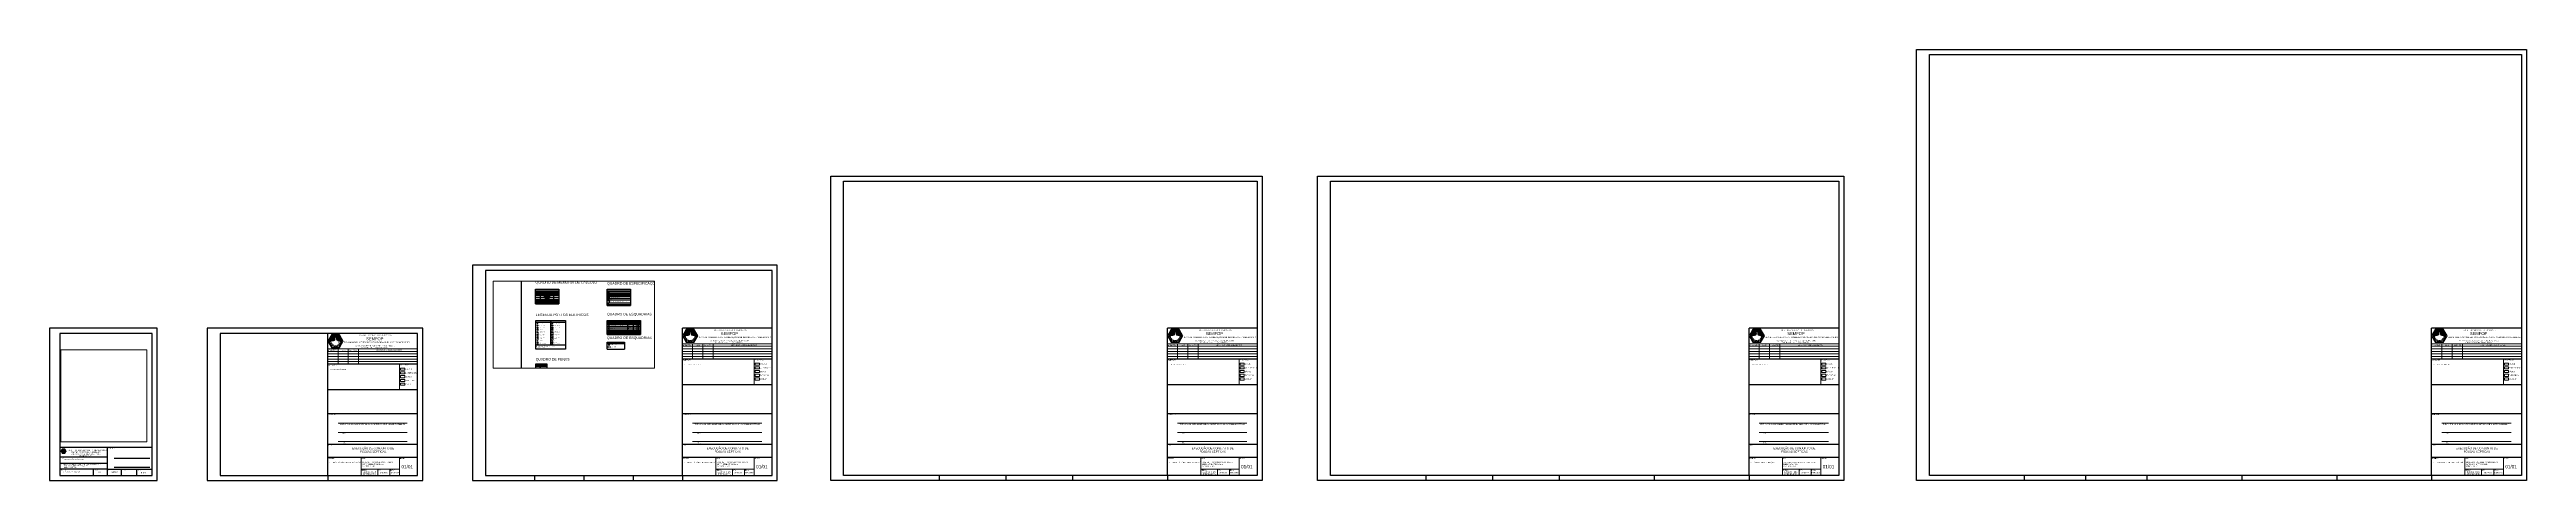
# Paper-space layout 'formatos' of a CAD drawing. Header units: centimetres. Extents: x 776 to 1259, y 51 to 135.
# The model-space entities are those that its viewports show. They can reach past a viewport. Long polylines and large blocks are cut down to what shows.
import ezdxf

# ---------------------------------------------------------------- set-up
doc = ezdxf.new("R2010")
doc.units = ezdxf.units.CM
doc.header["$LTSCALE"] = 4
doc.linetypes.add('HIDDEN', pattern=[9.525, 6.35, -3.175])
for name, color, linetype in [('01', 250, 'Continuous'), ('02', 252, 'Continuous'), ('06', 7, 'Continuous'), ('A-CONSTRUIR', 10, 'Continuous'), ('A-DEMOLIR', 30, 'HIDDEN'), ('B-SIMBOLOS', 2, 'Continuous'), ('C-TEXTO-02', 2, 'Continuous'), ('MARGEM', 7, 'Continuous'), ('NOVO', 170, 'Continuous')]:
    doc.layers.add(name, color=color, linetype=linetype)
for name, color, linetype, lineweight in [('C-PONTOS ELÉTRICOS NOVOS', 10, 'Continuous', 20), ('C-PTOS ELÉTRICOS EXISTENTES', 152, 'Continuous', 20), ('C-TEXTO-01', 2, 'Continuous', 20), ('C-TEXTO-03', 2, 'Continuous', 20)]:
    doc.layers.add(name, color=color, linetype=linetype, lineweight=lineweight)
doc.styles.add('Esc.100', font='ERASLGHT.TTF', dxfattribs={"height": 18})
doc.styles.add('Formato', font='ERASLGHT.TTF')
doc.styles.add('FORMATOS', font='ERASLGHT.TTF')
doc.styles.add('ROMANS', font='romans.shx')
doc.styles.get("Standard").update_dxf_attribs({"font": 'ERASMD.TTF'})

# ---------------------------------------------------------------- blocks, each defined once
blk = doc.blocks.new('A2')
at = {"layer": '01'}
for p, q in [((864.22, 52.15), (864.22, 51.15)), ((873.82, 52.15), (873.82, 51.15)), ((883.42, 52.15), (883.42, 51.15)), ((893.02, 52.15), (893.02, 51.15))]:
    blk.add_line(p, q, dxfattribs=at)
blk.add_lwpolyline([(852.12, 51.15), (911.52, 51.15), (911.52, 93.15), (852.12, 93.15)], close=True, dxfattribs=at)
at = {"layer": '06'}
blk.add_lwpolyline([(854.62, 52.15), (910.52, 52.15), (910.52, 92.15), (854.62, 92.15)], close=True, dxfattribs=at)
blk = doc.blocks.new('BRASÃO DIVI')
at = {"layer": 'NOVO', "true_color": 0x161616}
h = blk.add_hatch(color=250, dxfattribs=at)
h.paths.add_polyline_path([(-12, 53, 0.009916), (-12, 53, 0.000004), (-16, 46, 0.000065), (-20, 39, 0.000039), (-25, 31), (-37, 9), (-25, -13), (-12, -35), (14, -35), (39, -35), (52, -13, 0.000374), (57, -5, 0.000619), (61, 2, 0.000025), (65, 9, 0.16745), (65, 9, 0.094613), (65, 9, 0.000015), (61, 16, 0.00037), (57, 23, 0.000224), (52, 31), (39, 53), (14, 53), (-12, 53)])
h.paths.add_polyline_path([(50, 30, -0.000436), (54, 22, -0.000723), (58, 15, -0.000029), (62, 9, -0.201055), (62, 9, -0.061911), (62, 9, -0.00001), (58, 3, -0.000249), (54, -4, -0.00015), (50, -12), (38, -33), (14, -33, -0.000201), (1, -33, -0.001099), (-5, -33, -0.000152), (-10, -33, -0.225481), (-10, -33, -0.038982), (-10, -32, -0.000008), (-22, -12, -0.000003), (-34, 9, -0.122857), (-34, 9, -0.139682), (-34, 9, -0.000012), (-31, 15, -0.000391), (-27, 22, -0.000236), (-22, 30), (-10, 51), (14, 51), (38, 51)], flags=16)
at = {"layer": 'NOVO', "true_color": 0xfefefe}
h = blk.add_hatch(color=7, dxfattribs=at)
h.paths.add_polyline_path([(54, 22, 0.000436), (50, 30), (38, 51), (14, 51), (-10, 51), (-22, 30, 0.000236), (-27, 22, 0.000391), (-31, 15, 0.000012), (-34, 9, 0.139682), (-34, 9, 0.122857), (-34, 9, 0.000003), (-22, -12, 0.000008), (-10, -32, 0.038982), (-10, -33, 0.225481), (-10, -33, 0.000152), (-5, -33, 0.001099), (1, -33, 0.000201), (14, -33), (38, -33), (50, -12, 0.00015), (54, -4, 0.000249), (58, 3, 0.00001), (62, 9, 0.061911), (62, 9, 0.201055), (62, 9, 0.000029), (58, 15, 0.000723)])
h.paths.add_polyline_path([(-21, 24, -0.00044), (-17, 30), (-8, 45), (14, 45), (36, 45), (39, 40, 0.000082), (40, 38, 0.000024), (43, 34, 0.000024), (45, 29, 0.000026), (48, 25, -0.000289), (50, 21, -0.000478), (52, 18, -0.000018), (54, 15, -0.135015), (54, 15), (54, 15, -0.000024), (50, 15, -0.000768), (45, 15, -0.00046), (39, 15), (25, 15), (24, 15, -0.031458), (23, 16, -0.038081), (22, 17, -0.037339), (21, 18, -0.028392), (21, 19, -0.020784), (20, 20, -0.019911), (20, 21, -0.014686), (20, 22, -0.005132), (19, 23, 0.008794), (19, 25, 0.029113), (19, 27, 0.043166), (18, 27, 0.051561), (18, 28, 0.113327), (16, 29, 0.064967), (15, 29, 0.064102), (13, 29, 0.100117), (12, 29, 0.044082), (11, 29, 0.020557), (11, 28, 0.018367), (10, 28, 0.013916), (10, 27, -0.024215), (9, 26, -0.038936), (8, 25, -0.042405), (7, 25, -0.036825), (6, 24, 0.014138), (6, 24, 0.030059), (6, 24, 0.035324), (6, 24, 0.273531), (6, 24, 0.036287), (6, 24, 0.002059), (6, 24, 0.003146), (6, 23, 0.002302), (6, 23, -0.040563), (6, 22, -0.029333), (6, 21, -0.029233), (6, 20, -0.039076), (6, 19, -0.045078), (6, 18, -0.048946), (5, 17, -0.052166), (5, 16, -0.069025), (4, 15), (3, 15), (-12, 15, -0.000407), (-17, 15, -0.000675), (-22, 15, -0.000025), (-26, 15, -0.207134), (-26, 15, -0.333883), (-26, 15, -0.000023), (-24, 19, -0.000733)], flags=16)
h.paths.add_polyline_path([(-24, 0, -0.000007), (-26, 3), (-26, 3, -0.000244), (-25, 3, -0.002461), (-24, 3, -0.001476), (-23, 3), (-20, 3), (-20, 1, 0.002297), (-20, 1, 0.003634), (-20, 0, 0.000921), (-20, 0, 0.146637), (-20, 0, 0.236455), (-20, 0, 0.001154), (-19, 0, 0.005647), (-18, 0, 0.01431), (-17, 0, -0.209331), (-17, 0, -0.118445), (-17, 0, -0.041361), (-17, 0, -0.004989), (-17, -1, 0.005335), (-17, -1, 0.003275), (-16, -2, 0.003283), (-16, -3, 0.005853), (-16, -3, -0.002356), (-16, -3, -0.003586), (-16, -4, -0.001339), (-16, -4, -0.089782), (-16, -4), (-16, -4, -0.002317), (-16, -4, -0.007104), (-16, -4, -0.004445), (-17, -5, 0.000516), (-17, -5, 0.000822), (-18, -5, 0.000156), (-18, -5), (-18, -5, 0.365322), (-18, -5, 0.000153), (-16, -8, 0.000175), (-15, -11, 0.265567), (-14, -11, 0.121081), (-14, -11, 0.002421), (-14, -11, 0.005604), (-14, -11, 0.003717), (-13, -11), (-12, -10), (-12, -10, 0.019942), (-12, -11, 0.002794), (-11, -12, 0.003187), (-10, -12, 0.013511), (-10, -13), (-9, -13), (-10, -14), (-11, -15), (-11, -16, 0.00542), (-11, -16, 0.000238), (-10, -16, 0.000404), (-9, -17, 0.000288), (-8, -18, 0.002546), (-7, -19, 0.010109), (-6, -19, 0.007483), (-6, -20, 0.343168), (-6, -20, 0.036706), (-6, -20, 0.002144), (-5, -19, 0.003239), (-5, -19, 0.002378), (-5, -19, -0.003492), (-5, -18, -0.005515), (-4, -18, -0.001679), (-4, -18), (-4, -18, -0.149084), (-4, -18, -0.001016), (-4, -18, -0.003848), (-3, -18, -0.002436), (-3, -19, 0.003978), (-2, -19, 0.003231), (-2, -19, 0.003264), (-2, -19, 0.008477), (-1, -20, -0.001718), (-1, -20, -0.002602), (-1, -20, -0.000983), (0, -20, -0.063216), (0, -20), (0, -20, -0.00166), (-1, -20, -0.006197), (-1, -21, -0.003814), (-1, -21, 0.002344), (-1, -22, 0.003531), (-1, -22, 0.001425), (-1, -22, 0.080153), (-1, -22, 0.307666), (-1, -22, 0.000642), (0, -23, 0.003872), (1, -23, 0.002354), (2, -24, -0.00003), (3, -24, -0.000048), (4, -24, -0.00001), (5, -25, -0.002154), (5, -25, 0.376865), (5, -25, 0.010544), (5, -24, 0.015744), (5, -24, 0.007977), (6, -24, -0.000664), (6, -23, -0.00106), (6, -23, -0.00019), (6, -22, -0.058097), (6, -22), (6, -22, -0.00187), (6, -22, -0.006589), (7, -22, -0.004062), (7, -23, 0.004776), (8, -23, 0.003633), (8, -23, 0.003696), (9, -23, 0.00683), (10, -23), (10, -23), (10, -24), (10, -26), (14, -26), (17, -26), (17, -24), (17, -23), (18, -23, 0.005959), (19, -23, 0.002457), (19, -23, 0.00243), (20, -23, 0.003123), (20, -23, -0.004068), (21, -23, -0.006489), (21, -22, -0.002012), (22, -22), (22, -22, -0.101459), (22, -22, -0.001037), (22, -23, -0.003301), (22, -23, -0.002131), (22, -24, 0.006935), (22, -24, 0.011061), (22, -24, 0.005092), (22, -25, 0.288468), (23, -25, 0.086388), (23, -25, 0.000061), (26, -24, 0.000075), (29, -23, 0.069556), (29, -22), (29, -22, 0.000967), (29, -22, 0.00482), (29, -22, 0.002929), (29, -21), (28, -20), (29, -19, 0.004475), (29, -19, 0.002743), (30, -19, 0.00275), (30, -19, 0.004897), (31, -18, -0.007919), (31, -18, -0.026713), (32, -18, -0.038558), (32, -18, -0.246155), (32, -18, -0.036715), (32, -18, -0.002112), (32, -18, -0.003209), (32, -19, -0.002352), (33, -19, 0.008081), (33, -19, 0.012677), (33, -20, 0.006745), (33, -20, 0.268133), (34, -20, 0.105581), (34, -20, 0.000265), (36, -18, 0.000151), (39, -15, 0.204599), (39, -15, 0.180049), (39, -15, 0.002402), (39, -15, 0.006497), (38, -15, 0.004179), (38, -14), (37, -13), (38, -13, 0.002286), (38, -12, 0.001896), (39, -11, 0.00159), (39, -11, 0.010802), (40, -10), (40, -10), (41, -11, 0.004042), (41, -11, 0.006071), (42, -11, 0.002733), (42, -11, 0.125356), (42, -11, 0.259463), (42, -11, 0.000209), (44, -8, 0.000584), (45, -6, 0.075401), (46, -5, 0.291765), (46, -5, 0.011347), (45, -5, 0.01618), (45, -5, 0.008547), (44, -5), (43, -4), (44, -4, 0.002322), (44, -3, 0.004047), (44, -2, 0.004829), (44, -1, 0.011168), (45, -1, -0.005114), (45, -1, -0.007079), (45, 0, -0.004652), (45, 0, -0.083804), (45, 0, -0.247311), (45, 0, -0.004965), (45, 0, -0.010557), (46, 0, -0.006746), (46, 0, 0.008756), (47, 0, 0.217251), (47, 0, 0.169789), (47, 0, 0.004951), (48, 1, -0.002275), (48, 2, -0.003472), (48, 3, -0.001262), (48, 3, -0.089682), (48, 3, -0.252002), (48, 3, -0.001649), (49, 3, -0.005483), (50, 3, -0.002591), (51, 3), (54, 3), (52, 0, 0.000079), (51, -2, 0.00001), (49, -6, 0.000012), (46, -10, 0.00001), (43, -15), (36, -27), (14, -27), (-8, -27), (-11, -23, 0.00018), (-12, -20, 0.000046), (-14, -17, 0.000047), (-17, -12, 0.000048), (-20, -8, -0.000178), (-22, -4, -0.000295)], flags=16)
at = {"layer": 'NOVO', "true_color": 0x161616}
blk.add_hatch(color=250, dxfattribs=at).paths.add_polyline_path([(-17, 30, 0.00044), (-21, 24, 0.000733), (-24, 19, 0.000023), (-26, 15, 0.333883), (-26, 15, 0.207134), (-26, 15, 0.000025), (-22, 15, 0.000675), (-17, 15, 0.000407), (-12, 15), (3, 15), (4, 15, 0.069025), (5, 16, 0.052166), (5, 17, 0.048946), (6, 18, 0.045078), (6, 19, 0.039076), (6, 20, 0.029233), (6, 21, 0.029333), (6, 22, 0.040563), (6, 23, -0.002302), (6, 23, -0.003146), (6, 24, -0.002059), (6, 24, -0.036287), (6, 24, -0.273531), (6, 24, -0.035324), (6, 24, -0.030059), (6, 24, -0.014138), (6, 24, 0.036825), (7, 25, 0.042405), (8, 25, 0.038936), (9, 26, 0.024215), (10, 27, -0.013916), (10, 28, -0.018367), (11, 28, -0.020557), (11, 29, -0.044082), (12, 29, -0.100117), (13, 29, -0.064102), (15, 29, -0.064967), (16, 29, -0.113327), (18, 28, -0.051561), (18, 27, -0.043166), (19, 27, -0.029113), (19, 25, -0.008794), (19, 23, 0.005132), (20, 22, 0.014686), (20, 21, 0.019911), (20, 20, 0.020784), (21, 19, 0.028392), (21, 18, 0.037339), (22, 17, 0.038081), (23, 16, 0.031458), (24, 15), (25, 15), (39, 15, 0.00046), (45, 15, 0.000768), (50, 15, 0.000024), (54, 15, 0.413681), (54, 15, 0.135015), (54, 15, 0.000018), (52, 18, 0.000478), (50, 21, 0.000289), (48, 25, -0.000026), (45, 29, -0.000024), (43, 34, -0.000024), (40, 38, -0.000082), (39, 40), (36, 45), (14, 45), (-8, 45)])
at = {"layer": 'NOVO'}
blk.add_hatch(color=30, dxfattribs=at).paths.add_polyline_path([(-26, 3, 0.135227), (-26, 3, 0.000007), (-24, 0, 0.000295), (-22, -4, 0.000178), (-20, -8, -0.000048), (-17, -12, -0.000047), (-14, -17, -0.000046), (-12, -20, -0.00018), (-11, -23), (-8, -27), (14, -27), (36, -27), (43, -15, -0.00001), (46, -10, -0.000012), (49, -6, -0.00001), (51, -2, -0.000079), (52, 0), (54, 3), (51, 3, 0.002591), (50, 3, 0.005483), (49, 3, 0.001649), (48, 3, 0.252002), (48, 3, 0.089682), (48, 3, 0.001262), (48, 3, 0.003472), (48, 2, 0.002275), (48, 1, -0.004951), (47, 0, -0.169789), (47, 0, -0.217251), (47, 0, -0.008756), (46, 0, 0.006746), (46, 0, 0.010557), (45, 0, 0.004965), (45, 0, 0.247311), (45, 0, 0.083804), (45, 0, 0.004652), (45, 0, 0.007079), (45, -1, 0.005114), (45, -1, -0.011168), (44, -1, -0.004829), (44, -2, -0.004047), (44, -3, -0.002322), (44, -4), (43, -4), (44, -5, -0.008547), (45, -5, -0.01618), (45, -5, -0.011347), (46, -5, -0.291765), (46, -5, -0.075401), (45, -6, -0.000584), (44, -8, -0.000209), (42, -11, -0.259463), (42, -11, -0.125356), (42, -11, -0.002733), (42, -11, -0.006071), (41, -11, -0.004042), (41, -11), (40, -10), (40, -10, -0.010802), (39, -11, -0.00159), (39, -11, -0.001896), (38, -12, -0.002286), (38, -13), (37, -13), (38, -14, -0.004179), (38, -15, -0.006497), (39, -15, -0.002402), (39, -15, -0.180049), (39, -15, -0.204599), (39, -15, -0.000151), (36, -18, -0.000265), (34, -20, -0.105581), (34, -20, -0.268133), (33, -20, -0.006745), (33, -20, -0.012677), (33, -19, -0.008081), (33, -19, 0.002352), (32, -19, 0.003209), (32, -18, 0.002112), (32, -18, 0.036715), (32, -18, 0.246155), (32, -18, 0.038558), (32, -18, 0.026713), (31, -18, 0.007919), (31, -18, -0.004897), (30, -19, -0.00275), (30, -19, -0.002743), (29, -19, -0.004475), (29, -19), (28, -20), (29, -21, -0.002929), (29, -22, -0.00482), (29, -22, -0.000967), (29, -22, -0.328227), (29, -22, -0.069556), (29, -23, -0.000075), (26, -24, -0.000061), (23, -25, -0.086388), (23, -25, -0.288468), (22, -25, -0.005092), (22, -24, -0.011061), (22, -24, -0.006935), (22, -24, 0.002131), (22, -23, 0.003301), (22, -23, 0.001037), (22, -22, 0.101459), (22, -22, 0.237395), (22, -22, 0.002012), (21, -22, 0.006489), (21, -23, 0.004068), (20, -23, -0.003123), (20, -23, -0.00243), (19, -23, -0.002457), (19, -23, -0.005959), (18, -23), (17, -23), (17, -24), (17, -26), (14, -26), (10, -26), (10, -24), (10, -23), (10, -23, -0.00683), (9, -23, -0.003696), (8, -23, -0.003633), (8, -23, -0.004776), (7, -23, 0.004062), (7, -22, 0.006589), (6, -22, 0.00187), (6, -22, 0.291475), (6, -22, 0.058097), (6, -22, 0.00019), (6, -23, 0.00106), (6, -23, 0.000664), (6, -24, -0.007977), (5, -24, -0.015744), (5, -24, -0.010544), (5, -25, -0.376865), (5, -25, 0.002154), (5, -25, 0.00001), (4, -24, 0.000048), (3, -24, 0.00003), (2, -24, -0.002354), (1, -23, -0.003872), (0, -23, -0.000642), (-1, -22, -0.307666), (-1, -22, -0.080153), (-1, -22, -0.001425), (-1, -22, -0.003531), (-1, -22, -0.002344), (-1, -21, 0.003814), (-1, -21, 0.006197), (-1, -20, 0.00166), (0, -20, 0.291008), (0, -20, 0.063216), (0, -20, 0.000983), (-1, -20, 0.002602), (-1, -20, 0.001718), (-1, -20, -0.008477), (-2, -19, -0.003264), (-2, -19, -0.003231), (-2, -19, -0.003978), (-3, -19, 0.002436), (-3, -18, 0.003848), (-4, -18, 0.001016), (-4, -18, 0.149084), (-4, -18, 0.192674), (-4, -18, 0.001679), (-4, -18, 0.005515), (-5, -18, 0.003492), (-5, -19, -0.002378), (-5, -19, -0.003239), (-5, -19, -0.002144), (-6, -20, -0.036706), (-6, -20, -0.343168), (-6, -20, -0.007483), (-6, -19, -0.010109), (-7, -19, -0.002546), (-8, -18, -0.000288), (-9, -17, -0.000404), (-10, -16, -0.000238), (-11, -16, -0.00542), (-11, -16), (-11, -15), (-10, -14), (-9, -13), (-10, -13, -0.013511), (-10, -12, -0.003187), (-11, -12, -0.002794), (-12, -11, -0.019942), (-12, -10), (-12, -10), (-13, -11, -0.003717), (-14, -11, -0.005604), (-14, -11, -0.002421), (-14, -11, -0.121081), (-14, -11, -0.265567), (-15, -11, -0.000175), (-16, -8, -0.000153), (-18, -5, -0.365322), (-18, -5, -0.042294), (-18, -5, -0.000156), (-18, -5, -0.000822), (-17, -5, -0.000516), (-17, -5, 0.004445), (-16, -4, 0.007104), (-16, -4, 0.002317), (-16, -4, 0.252532), (-16, -4, 0.089782), (-16, -4, 0.001339), (-16, -4, 0.003586), (-16, -3, 0.002356), (-16, -3, -0.005853), (-16, -3, -0.003283), (-16, -2, -0.003275), (-17, -1, -0.005335), (-17, -1, 0.004989), (-17, 0, 0.041361), (-17, 0, 0.118445), (-17, 0, 0.209331), (-17, 0, -0.01431), (-18, 0, -0.005647), (-19, 0, -0.001154), (-20, 0, -0.236455), (-20, 0, -0.146637), (-20, 0, -0.000921), (-20, 0, -0.003634), (-20, 1, -0.002297), (-20, 1), (-20, 3), (-23, 3, 0.001476), (-24, 3, 0.002461), (-25, 3, 0.000244), (-26, 3, 0.409323)])
at = {"color": 30}
blk.add_lwpolyline([(-26, 3, 0.135227), (-26, 3, 0.000007), (-24, 0, 0.000295), (-22, -4, 0.000178), (-20, -8, -0.000048), (-17, -12, -0.000047), (-14, -17, -0.000046), (-12, -20, -0.00018), (-11, -23), (-8, -27), (14, -27), (36, -27), (43, -15, -0.00001), (46, -10, -0.000012), (49, -6, -0.00001), (51, -2, -0.000079), (52, 0), (54, 3), (51, 3, 0.002591), (50, 3, 0.005483), (49, 3, 0.001649), (48, 3, 0.252002), (48, 3, 0.089682), (48, 3, 0.001262), (48, 3, 0.003472), (48, 2, 0.002275), (48, 1, -0.004951), (47, 0, -0.169789), (47, 0, -0.217251), (47, 0, -0.008756), (46, 0, 0.006746), (46, 0, 0.010557), (45, 0, 0.004965), (45, 0, 0.247311), (45, 0, 0.083804), (45, 0, 0.004652), (45, 0, 0.007079), (45, -1, 0.005114), (45, -1, -0.011168), (44, -1, -0.004829), (44, -2, -0.004047), (44, -3, -0.002322), (44, -4), (43, -4), (44, -5, -0.008547), (45, -5, -0.01618), (45, -5, -0.011347), (46, -5, -0.291765), (46, -5, -0.075401), (45, -6, -0.000584), (44, -8, -0.000209), (42, -11, -0.259463), (42, -11, -0.125356), (42, -11, -0.002733), (42, -11, -0.006071), (41, -11, -0.004042), (41, -11), (40, -10), (40, -10, -0.010802), (39, -11, -0.00159), (39, -11, -0.001896), (38, -12, -0.002286), (38, -13), (37, -13), (38, -14, -0.004179), (38, -15, -0.006497), (39, -15, -0.002402), (39, -15, -0.180049), (39, -15, -0.204599), (39, -15, -0.000151), (36, -18, -0.000265), (34, -20, -0.105581), (34, -20, -0.268133), (33, -20, -0.006745), (33, -20, -0.012677), (33, -19, -0.008081), (33, -19, 0.002352), (32, -19, 0.003209), (32, -18, 0.002112), (32, -18, 0.036715), (32, -18, 0.246155), (32, -18, 0.038558), (32, -18, 0.026713), (31, -18, 0.007919), (31, -18, -0.004897), (30, -19, -0.00275), (30, -19, -0.002743), (29, -19, -0.004475), (29, -19), (28, -20), (29, -21, -0.002929), (29, -22, -0.00482), (29, -22, -0.000967), (29, -22, -0.328227), (29, -22, -0.069556), (29, -23, -0.000075), (26, -24, -0.000061), (23, -25, -0.086388), (23, -25, -0.288468), (22, -25, -0.005092), (22, -24, -0.011061), (22, -24, -0.006935), (22, -24, 0.002131), (22, -23, 0.003301), (22, -23, 0.001037), (22, -22, 0.101459), (22, -22, 0.237395), (22, -22, 0.002012), (21, -22, 0.006489), (21, -23, 0.004068), (20, -23, -0.003123), (20, -23, -0.00243), (19, -23, -0.002457), (19, -23, -0.005959), (18, -23), (17, -23), (17, -24), (17, -26), (14, -26), (10, -26), (10, -24), (10, -23), (10, -23, -0.00683), (9, -23, -0.003696), (8, -23, -0.003633), (8, -23, -0.004776), (7, -23, 0.004062), (7, -22, 0.006589), (6, -22, 0.00187), (6, -22, 0.291475), (6, -22, 0.058097), (6, -22, 0.00019), (6, -23, 0.00106), (6, -23, 0.000664), (6, -24, -0.007977), (5, -24, -0.015744), (5, -24, -0.010544), (5, -25, -0.376865), (5, -25, 0.002154), (5, -25, 0.00001), (4, -24, 0.000048), (3, -24, 0.00003), (2, -24, -0.002354), (1, -23, -0.003872), (0, -23, -0.000642), (-1, -22, -0.307666), (-1, -22, -0.080153), (-1, -22, -0.001425), (-1, -22, -0.003531), (-1, -22, -0.002344), (-1, -21, 0.003814), (-1, -21, 0.006197), (-1, -20, 0.00166), (0, -20, 0.291008), (0, -20, 0.063216), (0, -20, 0.000983), (-1, -20, 0.002602), (-1, -20, 0.001718), (-1, -20, -0.008477), (-2, -19, -0.003264), (-2, -19, -0.003231), (-2, -19, -0.003978), (-3, -19, 0.002436), (-3, -18, 0.003848), (-4, -18, 0.001016), (-4, -18, 0.149084), (-4, -18, 0.192674), (-4, -18, 0.001679), (-4, -18, 0.005515), (-5, -18, 0.003492), (-5, -19, -0.002378), (-5, -19, -0.003239), (-5, -19, -0.002144), (-6, -20, -0.036706), (-6, -20, -0.343168), (-6, -20, -0.007483), (-6, -19, -0.010109), (-7, -19, -0.002546), (-8, -18, -0.000288), (-9, -17, -0.000404), (-10, -16, -0.000238), (-11, -16, -0.00542), (-11, -16), (-11, -15), (-10, -14), (-9, -13), (-10, -13, -0.013511), (-10, -12, -0.003187), (-11, -12, -0.002794), (-12, -11, -0.019942), (-12, -10), (-12, -10), (-13, -11, -0.003717), (-14, -11, -0.005604), (-14, -11, -0.002421), (-14, -11, -0.121081), (-14, -11, -0.265567), (-15, -11, -0.000175), (-16, -8, -0.000153), (-18, -5, -0.365322), (-18, -5, -0.042294), (-18, -5, -0.000156), (-18, -5, -0.000822), (-17, -5, -0.000516), (-17, -5, 0.004445), (-16, -4, 0.007104), (-16, -4, 0.002317), (-16, -4, 0.252532), (-16, -4, 0.089782), (-16, -4, 0.001339), (-16, -4, 0.003586), (-16, -3, 0.002356), (-16, -3, -0.005853), (-16, -3, -0.003283), (-16, -2, -0.003275), (-17, -1, -0.005335), (-17, -1, 0.004989), (-17, 0, 0.041361), (-17, 0, 0.118445), (-17, 0, 0.209331), (-17, 0, -0.01431), (-18, 0, -0.005647), (-19, 0, -0.001154), (-20, 0, -0.236455), (-20, 0, -0.146637), (-20, 0, -0.000921), (-20, 0, -0.003634), (-20, 1, -0.002297), (-20, 1), (-20, 3), (-23, 3, 0.001476), (-24, 3, 0.002461), (-25, 3, 0.000244), (-26, 3, 0.409323)], format="xyb", close=True, dxfattribs=at)
at = {"layer": 'NOVO', "color": 250, "true_color": 0x161616}
for points in [[(-12, 53, 0.009916), (-12, 53, 0.000004), (-16, 46, 0.000065), (-20, 39, 0.000039), (-25, 31), (-37, 9), (-25, -13), (-12, -35), (14, -35), (39, -35), (52, -13, 0.000374), (57, -5, 0.000619), (61, 2, 0.000025), (65, 9, 0.16745), (65, 9, 0.094613), (65, 9, 0.000015), (61, 16, 0.00037), (57, 23, 0.000224), (52, 31), (39, 53), (14, 53), (-12, 53)], [(50, 30, -0.000436), (54, 22, -0.000723), (58, 15, -0.000029), (62, 9, -0.201055), (62, 9, -0.061911), (62, 9, -0.00001), (58, 3, -0.000249), (54, -4, -0.00015), (50, -12), (38, -33), (14, -33, -0.000201), (1, -33, -0.001099), (-5, -33, -0.000152), (-10, -33, -0.225481), (-10, -33, -0.038982), (-10, -32, -0.000008), (-22, -12, -0.000003), (-34, 9, -0.122857), (-34, 9, -0.139682), (-34, 9, -0.000012), (-31, 15, -0.000391), (-27, 22, -0.000236), (-22, 30), (-10, 51), (14, 51), (38, 51)], [(-17, 30, 0.00044), (-21, 24, 0.000733), (-24, 19, 0.000023), (-26, 15, 0.333883), (-26, 15, 0.207134), (-26, 15, 0.000025), (-22, 15, 0.000675), (-17, 15, 0.000407), (-12, 15), (3, 15), (4, 15, 0.069025), (5, 16, 0.052166), (5, 17, 0.048946), (6, 18, 0.045078), (6, 19, 0.039076), (6, 20, 0.029233), (6, 21, 0.029333), (6, 22, 0.040563), (6, 23, -0.002302), (6, 23, -0.003146), (6, 24, -0.002059), (6, 24, -0.036287), (6, 24, -0.273531), (6, 24, -0.035324), (6, 24, -0.030059), (6, 24, -0.014138), (6, 24, 0.036825), (7, 25, 0.042405), (8, 25, 0.038936), (9, 26, 0.024215), (10, 27, -0.013916), (10, 28, -0.018367), (11, 28, -0.020557), (11, 29, -0.044082), (12, 29, -0.100117), (13, 29, -0.064102), (15, 29, -0.064967), (16, 29, -0.113327), (18, 28, -0.051561), (18, 27, -0.043166), (19, 27, -0.029113), (19, 25, -0.008794), (19, 23, 0.005132), (20, 22, 0.014686), (20, 21, 0.019911), (20, 20, 0.020784), (21, 19, 0.028392), (21, 18, 0.037339), (22, 17, 0.038081), (23, 16, 0.031458), (24, 15), (25, 15), (39, 15, 0.00046), (45, 15, 0.000768), (50, 15, 0.000024), (54, 15, 0.413681), (54, 15, 0.135015), (54, 15, 0.000018), (52, 18, 0.000478), (50, 21, 0.000289), (48, 25, -0.000026), (45, 29, -0.000024), (43, 34, -0.000024), (40, 38, -0.000082), (39, 40), (36, 45), (14, 45), (-8, 45)]]:
    blk.add_lwpolyline(points, format="xyb", close=True, dxfattribs=at)
blk = doc.blocks.new('A$C027B1E58')
at = {"ltscale": 1500}
for p, q in [((0, 11), (14, 11)), ((14, 21), (14, 1)), ((15, 21), (33, 11)), ((33, 10), (15, 0))]:
    blk.add_line(p, q, dxfattribs=at)
for centre, radius, start, end in [((15, 21), 0.757, 52.1929, 165.9827), ((15, 1), 0.757, 194.0173, 307.8071), ((33, 11), 0.604, 289.5602, 65.7023)]:
    blk.add_arc(centre, radius, start, end, dxfattribs=at)
blk = doc.blocks.new('A$C3B92430A')
at = {"ltscale": 1500}
h = blk.add_hatch(dxfattribs=at)
h.set_pattern_fill('ANSI31', color=256, scale=0.140625, angle=90, style=0)
h.set_pattern_definition([(45, (-3824.83487, -8207.239), (0.31571213, -0.31571213), [])])
h.paths.add_polyline_path([(33, 11, -0.319192), (33, 10), (15, 0, -0.541769), (14, 1), (14, 11)])
for p, q in [((0, 11), (14, 11)), ((14, 21), (14, 1)), ((14, 11), (33, 11)), ((15, 21), (33, 11)), ((33, 10), (15, 0))]:
    blk.add_line(p, q, dxfattribs=at)
for centre, radius, start, end in [((15, 21), 0.757, 52.1929, 165.9827), ((15, 1), 0.757, 194.0173, 307.8071), ((33, 11), 0.604, 289.5602, 65.7023)]:
    blk.add_arc(centre, radius, start, end, dxfattribs=at)
blk = doc.blocks.new('A$C1D6A29E9')
at = {"ltscale": 1500}
h = blk.add_hatch(dxfattribs=at)
h.set_pattern_fill('ANSI31', color=256, scale=3.75, angle=90, style=0)
h.set_pattern_definition([(135, (23096.56144, 2449.4974), (-0.331456304, -0.331456304), [])])
h.paths.add_polyline_path([(15, 21, 0.541769), (14, 21), (14, 1, 0.541769), (15, 0), (33, 10, 0.608295), (33, 11)])
for p, q in [((0, 11), (14, 11)), ((14, 21), (14, 1)), ((15, 21), (33, 11)), ((33, 10), (15, 0))]:
    blk.add_line(p, q, dxfattribs=at)
for centre, radius, start, end in [((15, 21), 0.757, 52.1929, 165.9827), ((15, 1), 0.757, 194.0173, 307.8071), ((33, 11), 0.604, 289.5602, 65.7023)]:
    blk.add_arc(centre, radius, start, end, dxfattribs=at)
blk = doc.blocks.new('A$C2CA535CB')
at = {"ltscale": 1500}
blk.add_line((0, 6), (14, 6), dxfattribs=at)
at = {"ltscale": 1500, "style": 'ROMANS'}
blk.add_text('S', height=16.9, rotation=270, dxfattribs=at).set_placement((14, 14))
blk = doc.blocks.new('A$C1F7E2205')
at = {"ltscale": 1500}
for p, q in [((0, 11), (14, 11)), ((14, 11), (32, 21)), ((32, 0), (14, 10)), ((33, 1), (33, 21))]:
    blk.add_line(p, q, dxfattribs=at)
for centre, radius, start, end in [((15, 11), 0.604, 109.5602, 245.7023), ((32, 21), 0.757, 14.0173, 127.8071), ((32, 1), 0.757, 232.1929, 345.9827)]:
    blk.add_arc(centre, radius, start, end, dxfattribs=at)
blk = doc.blocks.new('A$C39BC0832')
h = blk.add_hatch()
h.set_pattern_fill('ANSI31', color=256, scale=5, style=0)
h.set_pattern_definition([(45, (14.0625, 8.23295), (-0.441942, 0.441942), [])])
h.paths.add_polyline_path([(31, 8, 1), (14, 8, 1)])
at = {"ltscale": 1500}
blk.add_line((0, 8), (14, 8), dxfattribs=at)
blk.add_circle((22, 8), 8.23, dxfattribs=at)
blk = doc.blocks.new('A$C246C26BC')
at = {"ltscale": 1500}
blk.add_line((0, 7), (14, 7), dxfattribs=at)
for p, q in [((14, 0), (14, 15)), ((14, 15), (25, 15)), ((25, 0), (14, 0)), ((25, 15), (25, 0))]:
    blk.add_line(p, q)
blk = doc.blocks.new('A$C53484016')
at = {"ltscale": 1500}
blk.add_line((0, 26), (14, 26), dxfattribs=at)
at = {"ltscale": 1500, "style": 'ROMANS'}
blk.add_text('S*', height=16.9, rotation=270, dxfattribs=at).set_placement((14, 34))
blk = doc.blocks.new('A$C7AC4600A')
at = {"ltscale": 1500}
for p, q in [((19, 3), (1, 13)), ((2, 14), (19, 24)), ((20, 3), (20, 23))]:
    blk.add_line(p, q, dxfattribs=at)
blk.add_circle((13, 13), 13.2, dxfattribs=at)
for centre, radius, start, end in [((2, 13), 0.604, 109.5602, 245.7023), ((19, 23), 0.757, 14.0173, 127.8071), ((19, 3), 0.757, 232.1929, 345.9827)]:
    blk.add_arc(centre, radius, start, end, dxfattribs=at)
blk = doc.blocks.new('A$C51ED071F')
h = blk.add_hatch()
h.set_pattern_fill('ANSI31', color=256, scale=3.75, angle=90, style=0)
h.set_pattern_definition([(135, (14.06246, 8.23294), (-0.331456, -0.331456), [])])
h.paths.add_polyline_path([(14, 8), (31, 8, 1)])
at = {"ltscale": 1500}
blk.add_line((0, 8), (14, 8), dxfattribs=at)
blk.add_line((14, 8), (31, 8))
blk.add_circle((22, 8), 8.23, dxfattribs=at)
blk = doc.blocks.new('A$C242A77CC')
at = {"ltscale": 1500}
h = blk.add_hatch(dxfattribs=at)
h.set_pattern_fill('ANSI31', color=256, scale=5, style=0)
h.set_pattern_definition([(45, (14.4637, 10.6914), (-0.441942, 0.441942), [])])
h.paths.add_polyline_path([(33, 21, 0.541769), (32, 21), (14, 11, 0.30607), (14, 11), (33, 11)])
for p, q in [((0, 11), (14, 11)), ((14, 11), (32, 21)), ((33, 11), (14, 11)), ((32, 0), (14, 10)), ((33, 1), (33, 21))]:
    blk.add_line(p, q, dxfattribs=at)
for centre, radius, start, end in [((15, 11), 0.604, 109.5602, 245.7023), ((32, 21), 0.757, 14.0173, 127.8071), ((32, 1), 0.757, 232.1929, 345.9827)]:
    blk.add_arc(centre, radius, start, end, dxfattribs=at)
blk = doc.blocks.new('A$C38426A84')
at = {"ltscale": 1500}
blk.add_line((0, 8), (14, 8), dxfattribs=at)
blk.add_circle((22, 8), 8.23, dxfattribs=at)
blk = doc.blocks.new('AR CONDICIONADO')
at = {"layer": 'C-PONTOS ELÉTRICOS NOVOS'}
for p, q in [((34721, -10055), (34735, -10055)), ((34735, -10047), (34750, -10062)), ((34750, -10047), (34735, -10062))]:
    blk.add_line(p, q, dxfattribs=at)
blk.add_lwpolyline([(34735, -10047), (34750, -10047), (34750, -10062), (34735, -10062)], close=True, dxfattribs=at)
blk = doc.blocks.new('A$C3DCD56C6')
at = {"layer": 'C-PTOS ELÉTRICOS EXISTENTES'}
for p, q in [((0, 0), (8, 0)), ((8, 4), (17, -4)), ((17, 4), (8, -4))]:
    blk.add_line(p, q, dxfattribs=at)
blk.add_lwpolyline([(8, 4), (17, 4), (17, -4), (8, -4)], close=True, dxfattribs=at)

msp = doc.modelspace()

# ---------------------------------------------------------------- hatches: boundary and pattern name
at = {"layer": 'A-CONSTRUIR'}
msp.add_hatch(color=256, dxfattribs=at).paths.add_polyline_path([(34986.149, 23575.228), (34886.149, 23575.228), (34886.149, 23560.228), (34986.149, 23560.228)])

# ---------------------------------------------------------------- linework, layer by layer
at = {"layer": 'A-DEMOLIR'}
for p, q in [((34886.149, 23655.649), (34986.149, 23655.649)), ((34886.149, 23655.649), (34886.149, 23640.649)), ((34886.149, 23640.649), (34986.149, 23640.649)), ((34986.149, 23655.649), (34986.149, 23640.649))]:
    msp.add_line(p, q, dxfattribs=at)
at = {"layer": 'B-SIMBOLOS'}
for p, q in [((30987.977, 26635.811), (32237.844, 26635.811)), ((30987.977, 25842.477), (30987.977, 26635.811)), ((32237.844, 26635.811), (32237.844, 25842.477)), ((34841.355, 26635.811), (36091.222, 26635.811)), ((34841.355, 25755.811), (34841.355, 26635.811)), ((36091.222, 26635.811), (36091.222, 25755.811)), ((30987.977, 26549.144), (32237.844, 26549.144)), ((30987.977, 26489.144), (32237.844, 26489.144)), ((30987.977, 26429.144), (32237.844, 26429.144)), ((30987.977, 26369.144), (32237.844, 26369.144)), ((30987.977, 26309.144), (32237.844, 26309.144)), ((30987.977, 26209.144), (32237.844, 26209.144)), ((30987.977, 26109.144), (32237.844, 26109.144)), ((30987.977, 26049.144), (32237.844, 26049.144)), ((30987.977, 25989.144), (32237.844, 25989.144)), ((30987.977, 25929.144), (32237.844, 25929.144)), ((30987.977, 25842.477), (32237.844, 25842.477)), ((31254.644, 26049.144), (31254.644, 26549.144)), ((31971.177, 26049.144), (31971.177, 26549.144)), ((34841.355, 26549.144), (36091.222, 26549.144)), ((34841.355, 26489.144), (36091.222, 26489.144)), ((34841.355, 26402.477), (36091.222, 26402.477)), ((34841.355, 26342.477), (36091.222, 26342.477)), ((34841.355, 26255.811), (36091.222, 26255.811)), ((34841.355, 26149.144), (36091.222, 26149.144)), ((34841.355, 26062.477), (36091.222, 26062.477)), ((34841.355, 25902.477), (36091.222, 25902.477)), ((34841.355, 25815.811), (36091.222, 25815.811)), ((34841.355, 25755.811), (36091.222, 25755.811)), ((34841.355, 25755.811), (36091.222, 25755.811)), ((34940.604, 26549.144), (34940.604, 26489.144)), ((34940.604, 26402.477), (34940.604, 26342.477)), ((34940.604, 26255.811), (34940.604, 26149.144)), ((34940.604, 26062.477), (34940.604, 25902.477)), ((34940.604, 25815.811), (34940.604, 25755.811)), ((31009.015, 24948.127), (31809.412, 24948.127)), ((31009.015, 23650.638), (31009.015, 24948.127)), ((31009.015, 24861.461), (31809.412, 24861.461)), ((31809.412, 24948.127), (31809.412, 23650.638)), ((31809.412, 24948.127), (32609.809, 24948.127)), ((31809.412, 23650.638), (31809.412, 24948.127)), ((31809.412, 24861.461), (32609.809, 24861.461)), ((32609.809, 24948.127), (32609.809, 23650.638)), ((34841.355, 24948.127), (36631.893, 24948.127)), ((34841.355, 24197.112), (34841.355, 24948.127)), ((34841.355, 24883.127), (36631.893, 24883.127)), ((34841.355, 24818.127), (36631.892, 24818.127)), ((34841.355, 24757.195), (36631.892, 24757.195)), ((34841.355, 24656.886), (36631.892, 24656.886)), ((34841.355, 24556.577), (36631.892, 24556.577)), ((34841.355, 24456.268), (36631.892, 24456.268)), ((34841.355, 24456.268), (36631.892, 24456.268)), ((34841.355, 24391.268), (36631.892, 24391.268)), ((34841.355, 24335.145), (36631.892, 24335.145)), ((34841.355, 24266.128), (36631.892, 24266.128)), ((34841.355, 24197.112), (36631.893, 24197.112)), ((34841.355, 24197.112), (36631.892, 24197.112)), ((34943.672, 24456.268), (34943.672, 24818.127)), ((34943.672, 24197.112), (34943.672, 24391.268)), ((35941.807, 24456.268), (35941.807, 24818.127)), ((35941.807, 24197.112), (35941.807, 24391.268)), ((36245.628, 24456.268), (36245.628, 24818.127)), ((36245.628, 24197.112), (36245.628, 24391.268)), ((36444.186, 24456.268), (36444.186, 24818.127)), ((36444.186, 24197.112), (36444.186, 24391.268)), ((36534.093, 24456.268), (36534.093, 24818.127)), ((36534.093, 24197.112), (36534.093, 24391.268)), ((36631.893, 24948.127), (36631.893, 24197.112)), ((31006.185, 22054.008), (31006.185, 22621.385)), ((31006.185, 22621.385), (31597.67, 22621.385)), ((31009.015, 23650.638), (31809.412, 23650.638)), ((31009.015, 23650.638), (31809.412, 23650.638)), ((31597.67, 22621.385), (31597.67, 22054.008)), ((31809.412, 23650.638), (32609.809, 23650.638)), ((31809.412, 23650.638), (32609.809, 23650.638)), ((34841.355, 23783.327), (35778.755, 23783.327)), ((34841.355, 23413.327), (34841.355, 23783.327)), ((34841.355, 23718.327), (35778.755, 23718.327)), ((34841.355, 23413.327), (35778.755, 23413.327)), ((35778.755, 23783.327), (35778.755, 23413.327)), ((31006.185, 22552.705), (31244.084, 22552.705)), ((31006.185, 22484.025), (31244.084, 22484.025)), ((31244.084, 22552.705), (31244.084, 22054.008)), ((31244.084, 22552.705), (31597.67, 22552.705)), ((31244.084, 22054.008), (31244.084, 22552.705)), ((31244.084, 22484.025), (31597.67, 22484.025))]:
    msp.add_line(p, q, dxfattribs=at)
for points in [[(34933.569, 25785.834), (34890.813, 25811.047), (34848.057, 25785.834), (34890.813, 25760.621), (34933.569, 25785.834)], [(34934.528, 25857.825), (34891.772, 25883.038), (34849.017, 25857.825), (34891.772, 25832.612), (34934.528, 25857.825)], [(34889.444, 26131.21), (34917.38, 26087.782), (34861.507, 26087.782), (34889.444, 26131.21)], [(34890.705, 26050.809), (34918.641, 26007.381), (34862.768, 26007.381), (34890.705, 26050.809)]]:
    msp.add_lwpolyline(points, dxfattribs=at)
for points in [[(34913.413, 26244.838), (34865.474, 26244.838), (34865.474, 26196.898), (34913.413, 26196.898)], [(34918.813, 26322.724), (34870.874, 26322.724), (34870.874, 26274.784), (34918.813, 26274.784)], [(31009.015, 23650.638), (32609.809, 23650.638), (32609.809, 23413.327), (31009.015, 23413.327)]]:
    msp.add_lwpolyline(points, close=True, dxfattribs=at)
for centre in [(34889.444, 26372.8), (34894.844, 26448.52)]:
    msp.add_circle(centre, 23.97, dxfattribs=at)
at = {"layer": 'C-TEXTO-01'}
for p, q in [((31788.456, 26261.944), (31437.365, 26261.944)), ((31735.123, 26161.944), (31490.698, 26161.944))]:
    msp.add_line(p, q, dxfattribs=at)
at = {"layer": 'DEFPOINTS'}
for p, q in [((34886.149, 23575.228), (34886.149, 23560.228)), ((34886.149, 23496.767), (34886.149, 23481.767)), ((34986.149, 23575.228), (34986.149, 23560.228)), ((34986.149, 23496.767), (34986.149, 23481.767))]:
    msp.add_line(p, q, dxfattribs=at)
at = {"layer": 'DEFPOINTS', "color": 9}
msp.add_lwpolyline([(30244.078, 28044.403), (37779.126, 28044.403), (37779.126, 21748.513), (30244.078, 21748.513)], close=True, dxfattribs=at)

# ---------------------------------------------------------------- block references
at = {"layer": 'C-PONTOS ELÉTRICOS NOVOS'}
for name, p, xscale, yscale, zscale in [('A$C1D6A29E9', (31863.255, 24548.056), 2.399999999994179, 2.399999999994179, 2.399999999994179), ('A$C39BC0832', (31863.442, 24104.024), 2.399999999994179, 2.399999999994179, 2.399999999994179), ('A$C51ED071F', (31863.442, 24013.612), 2.399999999994179, 2.399999999994179, 2.399999999994179), ('A$C027B1E58', (31863.825, 24751.031), 2.399999999994179, 2.399999999994179, 2.399999999994179), ('A$C3B92430A', (31863.825, 24656.409), 2.399999999994179, 2.399999999994179, 2.399999999994179), ('A$C2CA535CB', (31863.831, 24375.767), 2.399999999994179, 2.399999999994179, 2.399999999994179), ('A$C53484016', (31863.975, 24243.629), 2.399999999994179, 2.399999999994179, 2.399999999994179), ('A$C242A77CC', (31864.37, 23931.122), 2.399999999994179, 2.399999999994179, 2.399999999994179), ('A$C1F7E2205', (31864.438, 24179.074), 2.399999999994179, 2.399999999994179, 2.399999999994179), ('A$C7AC4600A', (31877.23, 24451.492), 2.399999999994179, 2.399999999994179, 2.399999999994179), ('AR CONDICIONADO', (-48348.458, 46918.633), 2.309999999997672, 2.309999999997672, 2.309999999997672), ('A$C38426A84', (31861.78, 23759.549), 2.399999999994179, 2.399999999994179, 2.399999999994179), ('A$C246C26BC', (31865.615, 23848.166), 2.399999999994179, 2.399999999994179, 2.399999999994179)]:
    msp.add_blockref(name, p, dxfattribs=dict(at, xscale=xscale, yscale=yscale, zscale=zscale))
at = {"layer": 'C-PTOS ELÉTRICOS EXISTENTES'}
for name, p, xscale, yscale, zscale in [('A$C1D6A29E9', (31062.859, 24548.056), 2.399999999994179, 2.399999999994179, 2.399999999994179), ('A$C39BC0832', (31063.045, 24104.024), 2.399999999994179, 2.399999999994179, 2.399999999994179), ('A$C51ED071F', (31063.045, 24013.612), 2.399999999994179, 2.399999999994179, 2.399999999994179), ('A$C027B1E58', (31063.428, 24751.031), 2.399999999994179, 2.399999999994179, 2.399999999994179), ('A$C3B92430A', (31063.428, 24656.409), 2.399999999994179, 2.399999999994179, 2.399999999994179), ('A$C2CA535CB', (31063.434, 24375.767), 2.399999999994179, 2.399999999994179, 2.399999999994179), ('A$C53484016', (31063.578, 24243.629), 2.399999999994179, 2.399999999994179, 2.399999999994179), ('A$C242A77CC', (31063.973, 23931.122), 2.399999999994179, 2.399999999994179, 2.399999999994179), ('A$C1F7E2205', (31064.041, 24179.074), 2.399999999994179, 2.399999999994179, 2.399999999994179), ('A$C7AC4600A', (31076.833, 24451.492), 2.399999999994179, 2.399999999994179, 2.399999999994179), ('A$C38426A84', (31061.383, 23759.549), 2.399999999994179, 2.399999999994179, 2.399999999994179), ('A$C3DCD56C6', (31061.383, 23695.854), 4, 4, 4), ('A$C246C26BC', (31065.218, 23848.166), 2.399999999994179, 2.399999999994179, 2.399999999994179)]:
    msp.add_blockref(name, p, dxfattribs=dict(at, xscale=xscale, yscale=yscale, zscale=zscale))

# ---------------------------------------------------------------- texts
at = {"layer": 'B-SIMBOLOS', "style": 'Esc.100'}
for p in [(34874.816, 26364.835), (34874.816, 26212.903), (34874.816, 26012.334), (34877.211, 25775.717)]:
    msp.add_text('01', height=18, dxfattribs=at).set_placement(p)
at = {"layer": 'C-TEXTO-01', "style": 'Esc.100'}
for s, p in [('* ÁREA A DESCONTAR', (31016.58, 26009.367)), ('SOMATÓRIO', (31020.01, 25949.367)), ('A1', (31084.738, 26449.367)), ('A2*', (31084.738, 26389.367)), ('A3', (31084.738, 26329.367)), ('A4', (31084.738, 26269.367)), ('A5', (31084.738, 26169.367)), ('A6', (31084.738, 26069.367)), ('A1-A2+A3+A4+A5+A6', (31295.53, 25949.158)), ('P1', (34871.533, 24295.06)), ('P2', (34871.533, 24226.043)), ('J1', (34874.025, 24697.818)), ('J2', (34874.025, 24597.509)), ('J3', (34874.025, 24497.2))]:
    msp.add_text(s, height=18, dxfattribs=at).set_placement(p)
at = {"layer": 'C-TEXTO-01', "char_height": 18, "style": 'Esc.100'}
for s, insert, width, attachment_point in [('(1,20 x 7,40) x 2,20', (31612.91, 26290.528), 716.5336, 2), ('1,20 x 7,40*', (31612.91, 26410.528), 716.5336, 2), ('1,20 x 7,40', (31612.91, 26470.528), 716.5336, 2), ('1,20 x 7,40', (31612.91, 26350.528), 716.5336, 2), ('1,20 x 7,40', (31612.91, 26190.528), 716.5336, 2), ('1,20 x 7,40', (31612.91, 26090.528), 716.5336, 2), ('2', (31612.91, 26254.285), 716.5336, 2), ('2', (31613.779, 26154.285), 955.28603, 2), ('8,88', (32110.121, 26470.528), 142.42355, 2), ('8,88', (32110.121, 26350.528), 142.42355, 2), ('8,88', (32110.121, 26290.528), 142.42355, 2), ('8,88', (32110.121, 26190.528), 142.42355, 2), ('8,88', (32110.121, 26090.528), 142.42355, 2), ('8,88*', (32118.446, 26410.528), 142.42355, 2), ('ALVENARIA REVESTIDA C/ MONOCAPA QUARTZOLIT ACABAMENTO RASPADO COR BRANCO C/ FRISOS EM ALUMÍNIO ANODIZADO NATURAL COR PRETO PERFIL "U" 15x15mm', (34965.366, 26039.708), 1019.07616, 1), ('FORRO EM GESSO ACARTONADO EMASSADO E REVESTIDO COM PINTURA LÁTEX COR BRANCO NEVE SUVINIL OU EQUIVALENTE', (34965.366, 26233.041), 1019.07616, 1), ('PEDRA OURO PRETO', (34965.366, 26382.598), 1019.07616, 1), ('RODAPÉ EM CONCRETO NATURAL POLIDO CONCREFIT H=10cm', (34965.366, 25798.821), 1019.07616, 1), ('MADEIRA PARAJU MACIÇA', (34956.483, 24310.768), 985.32432, 1), ('MADEIRA PARAJU MACIÇA', (34956.483, 24241.752), 985.32432, 1), ('VENEZIANA EM ALUMÍNIO ANODIZADO COR PRETO + \\PALUMÍNIO ANODIZADO COR PRETO C/ VIDRO LISO INCOLOR E=6mm', (34966.44, 24747.683), 975.3668, 1), ('ALUMÍNIO ANODIZADO COR PRETO C/ VIDRO LISO INCOLOR E=6mm', (34966.44, 24624.837), 975.3668, 1), ('VENEZIANA EM VIDRO', (34966.44, 24524.528), 975.3668, 1), ('CORRER \\P4 FLS. (VENEZ.)  ', (35975.831, 24730.152), 269.79686, 1), ('CORRER \\P4 FLS. (VENEZ.) ', (35975.831, 24629.843), 269.79686, 1), ('GUILHOTINA ', (35975.831, 24524.65), 269.79686, 1), ('ABRIR', (36002.515, 24318.088), 243.11291, 1), ('CORRER', (36002.515, 24249.072), 243.11291, 1), ('220x290', (36285.052, 24248.929), 116.91038, 1), ('100x210', (36285.052, 24317.945), 116.91038, 1), ('400x90', (36291.232, 24615.308), 152.95407, 1), ('320x100', (36291.232, 24715.617), 152.95407, 1), ('120x90', (36291.232, 24514.999), 152.95407, 1), ('90', (36470.461, 24715.617), 63.63279, 1), ('90', (36470.461, 24615.308), 63.63279, 1), ('110', (36470.461, 24514.999), 63.63279, 1), ('-', (36485.603, 24317.945), 37.53575, 1), ('-', (36485.603, 24248.929), 37.53575, 1), ('02', (36566.085, 24715.617), 65.80776, 1), ('01', (36566.085, 24615.308), 65.80776, 1), ('01', (36566.085, 24514.999), 65.80776, 1), ('02', (36569.814, 24317.945), 62.07909, 1), ('01', (36569.814, 24248.929), 62.07909, 1), ('\\pxsm1;VERMELHO\\PAMARELO\\PVERDE\\PCYAN\\PAZUL\\PMAGENTA\\PCOR 08 \\PCOR 09\\PCOR 10\\PCOR 251\\PCOR 252\\PCOR 253\\PCOR 254', (31042.942, 22452.285), 165.33331, 1), ('01 - PRETO\\P02 - PRETO\\P03 - PRETO\\P04 - PRETO\\P01 - PRETO\\P06 - PRETO\\P01 - OBJECT COLOR\\P01 - OBJECT COLOR\\P01 - OBJECT COLOR\\P01 - PRETO\\P02 - PRETO\\P03 - PRETO\\P04 - PRETO', (31298.321, 22452.285), 243.70101, 1)]:
    msp.add_mtext(s, dxfattribs=dict(at, insert=insert, width=width, attachment_point=attachment_point))
at = {"layer": 'C-TEXTO-02', "style": 'Esc.100'}
for s, p in [('CÓD.', (34845.876, 24775.73)), ('CÓD.', (34845.876, 24352.695)), ('JANELAS', (34890.321, 24838.655)), ('PORTAS/ PORTÕES/ ALÇAPÕES ', (34892.451, 24409.176)), ('MATERIAL/ ACABAMENTO ', (34974.281, 24774.292)), ('MATERIAL/ ACABAMENTO ', (34974.281, 24351.257)), ('TIPO', (35969.948, 24777.13)), ('TIPO', (35969.948, 24351.257)), ('DIM. (cm)', (36261.487, 24351.257)), ('DIM. (cm)', (36265.842, 24777.13)), ('PEIT.', (36451.218, 24777.13)), ('PEIT.', (36452.251, 24351.257)), ('QTD.', (36542.161, 24351.257)), ('QTD.', (36543.741, 24777.13)), ('ALVENARIA A SER DEMOLIDA', (35017.944, 23639.812)), ('ALVENARIA A SER CONSTRUÍDA', (35017.944, 23559.391)), ('ALVENARIA A SER MANTIDA', (35017.944, 23480.93))]:
    msp.add_text(s, height=18, dxfattribs=at).set_placement(p)
at = {"layer": 'C-TEXTO-02', "char_height": 18, "attachment_point": 1, "style": 'Esc.100'}
for s, insert, width in [('BLOCO', (31062.593, 26535.255), 155.65662), ('CÁLCULO', (31560.426, 26540.407), 155.65662), ('ÁREA (m²)', (32043.15, 26540.407), 155.65662), ('CÓD.', (34849.089, 26539.783), 155.65662), ('TETOS', (34962.409, 26313.426), 155.65662), ('ESPECIFICAÇÃO', (34962.409, 26537.83), 155.65662), ('PISOS', (34962.409, 26458.817), 155.65662), ('PAREDES', (34962.409, 26117.542), 155.65662), ('RODAPÉS', (34962.409, 25878.529), 155.65662), ('TOMADA PISO', (31201.382, 24499.085), 607.4605), ('TOMADA DE TELEFONE', (31201.382, 24218.442), 607.4605), ('TOMADA DE TV A CABO', (31201.382, 24136.691), 607.4605), ('TOMADA BAIXA H= 30CM', (31201.952, 24796.683), 607.4605), ('TOMADA MÉDIA H= 90CM', (31201.952, 24702.06), 607.4605), ('TOMADA ALTA H= 150CM', (31201.952, 24593.707), 607.4605), ('TOMADA DE INTERNET', (31201.952, 24049.075), 607.4605), ('INTERRUPTOR H= 90CM', (31201.382, 24390.731), 607.4605), ('INTERRUPTOR H= 60CM', (31201.382, 24308.265), 607.4605), ('INTERFONE', (31201.952, 23970.87), 607.4605), ('TOMADA PISO', (32001.779, 24499.085), 608.0301), ('TOMADA DE TELEFONE', (32001.779, 24218.442), 608.0301), ('TOMADA DE TV A CABO', (32001.779, 24136.691), 608.03006), ('TOMADA BAIXA H= 30CM', (32002.349, 24796.683), 607.4605), ('TOMADA MÉDIA H= 90CM', (32002.349, 24702.06), 607.46053), ('TOMADA ALTA H= 150CM', (32002.349, 24593.707), 607.4605), ('TOMADA DE INTERNET', (32002.349, 24049.075), 607.46053), ('INTERRUPTOR H= 90CM', (32001.779, 24390.731), 608.03006), ('INTERRUPTOR H= 60CM', (32001.779, 24308.265), 608.03006), ('INTERFONE', (32002.349, 23970.87), 607.4605), ('{\\C2;^I\\P^INOTAS: \\P - O PROJETO LUMINOTÉCNICO SERÁ DESENVOLVIDO POR EMPRESA ESPECIALIZADA.\\P - OS PONTOS EXISTENTES A SEREM SUPRIMIDOS NÃO FORAM REPRESENTADOS.\\P - XXXXXXXXXXXXXXXXXXXXXXXXXXXXXX.\\P - XXXXXXXXXXXXXXXXXXXXXXXXXXXXXX.}', (31009.015, 23650.638), 1600.79395), ('AR CONDICIONADO H= 250CM', (31198.117, 23703.831), 607.4605), ('TRITURADOR', (31201.952, 23875.935), 607.4605), ('CAMPAINHA', (31201.952, 23790.637), 607.4605), ('AR CONDICIONADO H= 250CM', (31998.514, 23703.831), 611.29552), ('TRITURADOR', (32002.349, 23875.935), 607.46053), ('CAMPAINHA', (32002.349, 23790.637), 607.4605), ('COR PENA', (31032.591, 22524.07), 155.65662), ('ESPESSURA PENA', (31305.495, 22524.07), 380.7403)]:
    msp.add_mtext(s, dxfattribs=dict(at, insert=insert, width=width))
at = {"layer": 'C-TEXTO-03', "style": 'Esc.100'}
for s, p in [('QUADRO DE ESQUADRIAS', (34884.079, 24899.667)), ('LEGENDA DEMOLIÇÃO/ CONSTRUÇÃO', (34910.096, 23734.866))]:
    msp.add_text(s, height=25, dxfattribs=at).set_placement(p)
at = {"layer": 'C-TEXTO-03', "attachment_point": 1, "style": 'Esc.100'}
for s, insert, char_height, width in [('MEMÓRIA DE CÁLCULO', (31391.901, 26618.645), 25, 681.44063), ('QUADRO DE ESPECIFICAÇÕES', (35193.95, 26615.732), 25, 681.44063), ('ÁREA TOTAL CONSTRUÍDA = 888,88m²', (31027.238, 25909.478), 22, 681.44063), ('LEGENDA PONTOS ELÉTRICOS EXISTENTES: ', (31035.421, 24929.696), 25, 681.44063), ('LEGENDA PONTOS ELÉTRICOS NOVOS: ', (31835.818, 24929.696), 25, 681.44063), ('QUADRO DE PENAS', (31141.218, 22602.271), 25, 456.45151)]:
    msp.add_mtext(s, dxfattribs=dict(at, insert=insert, char_height=char_height, width=width))
at = {"layer": 'DEFPOINTS', "color": 9, "char_height": 135, "attachment_point": 7, "style": 'Formato'}
for s, insert in [('QUADRO DE MEMÓRIA DE CÁLCUL{\\fAvantGarde Bk BT|b0|i0|c0|p34;O }', (30991.322, 26905.908)), ('QUADRO DE ESPECIFICAÇÕES', (34839.141, 26843.708)), ('LEGENDA PONTOS ELÉTRICOS', (31001.466, 25193.734)), ('QUADRO DE ESQUADRIAS', (34833.806, 25193.734)), ('QUADRO DE ESQUADRIAS', (34833.806, 23919.281)), ('QUADRO DE PENAS', (31001.466, 22764.583))]:
    msp.add_mtext(s, dxfattribs=dict(at, insert=insert))

psp = doc.layouts.new('formatos')

# ---------------------------------------------------------------- hatches: boundary and pattern name
at = {"layer": '01', "lineweight": 5}
h = psp.add_hatch(color=256, dxfattribs=at)
h.dxf.hatch_style = 1
h.paths.add_polyline_path([(832.37, 78.98), (832.39, 78.7, 0.387588), (832.69, 78.43), (833.47, 78.43), (832.85, 79.5), (831.53, 79.5), (830.91, 78.43), (831.78, 78.43, 0.309682), (832.06, 78.62), (832.13, 78.8, -0.171056), (832.04, 78.87, 0.267949), (831.88, 78.96, 0.267949), (832.04, 79.05, -0.731507)])
h = psp.add_hatch(color=256, dxfattribs=at)
h.dxf.hatch_style = 1
h.paths.add_polyline_path([(901.49, 79.98), (901.52, 79.7, 0.387588), (901.82, 79.43), (902.6, 79.43), (901.98, 80.5), (900.65, 80.5), (900.03, 79.43), (900.9, 79.43, 0.309682), (901.18, 79.62), (901.25, 79.8, -0.171056), (901.16, 79.87, 0.267949), (901, 79.96, 0.267949), (901.16, 80.05, -0.731507)])
h = psp.add_hatch(color=256, dxfattribs=at)
h.dxf.hatch_style = 1
h.paths.add_polyline_path([(996.03, 79.98), (996.05, 79.7, 0.387588), (996.35, 79.43), (997.13, 79.43), (996.51, 80.5), (995.18, 80.5), (994.56, 79.43), (995.43, 79.43, 0.309682), (995.71, 79.62), (995.78, 79.8, -0.171056), (995.69, 79.87, 0.267949), (995.54, 79.96, 0.267949), (995.69, 80.05, -0.731507)])
h = psp.add_hatch(color=256, dxfattribs=at)
h.dxf.hatch_style = 1
h.paths.add_polyline_path([(1109.4, 79.98), (1109.43, 79.7, 0.387588), (1109.73, 79.43), (1110.51, 79.43), (1109.89, 80.5), (1108.56, 80.5), (1107.94, 79.43), (1108.81, 79.43, 0.309682), (1109.09, 79.62), (1109.16, 79.8, -0.171056), (1109.07, 79.87, 0.267949), (1108.91, 79.96, 0.267949), (1109.07, 80.05, -0.731507)])
h = psp.add_hatch(color=256, dxfattribs=at)
h.dxf.hatch_style = 1
h.paths.add_polyline_path([(1242.45, 79.98), (1242.48, 79.7, 0.387588), (1242.78, 79.43), (1243.56, 79.43), (1242.94, 80.5), (1241.61, 80.5), (1240.99, 79.43), (1241.86, 79.43, 0.309682), (1242.14, 79.62), (1242.21, 79.8, -0.171056), (1242.12, 79.87, 0.267949), (1241.96, 79.96, 0.267949), (1242.12, 80.05, -0.731507)])

# ---------------------------------------------------------------- linework, layer by layer
for p, q in [((831.44, 79.65), (830.69, 78.35)), ((830.69, 78.35), (831.44, 77.05)), ((831.53, 79.5), (830.91, 78.43)), ((830.91, 78.43), (831.78, 78.43)), ((830.91, 78.28), (831.29, 78.28)), ((830.91, 78.28), (831.53, 77.2)), ((831.33, 78.08), (831.19, 78.03)), ((831.42, 77.89), (831.29, 77.81)), ((832.94, 79.65), (831.44, 79.65)), ((831.54, 77.73), (831.44, 77.62)), ((832.85, 79.5), (831.53, 79.5)), ((831.7, 77.6), (831.62, 77.47)), ((831.89, 77.5), (831.84, 77.36)), ((832.13, 78.8), (832.06, 78.62)), ((832.09, 77.46), (832.07, 77.31)), ((832.29, 77.46), (832.31, 77.31)), ((832.39, 78.7), (832.37, 78.98)), ((832.49, 77.5), (832.54, 77.36)), ((832.68, 77.6), (832.76, 77.47)), ((832.69, 78.43), (833.47, 78.43)), ((832.84, 77.73), (832.94, 77.62)), ((833.47, 78.43), (832.85, 79.5)), ((832.85, 77.2), (833.47, 78.28)), ((833.69, 78.35), (832.94, 79.65)), ((832.94, 77.05), (833.69, 78.35)), ((832.96, 77.89), (833.09, 77.81)), ((833.05, 78.08), (833.19, 78.03)), ((833.09, 78.28), (833.47, 78.28)), ((917.3, 77.35), (899.8, 77.35)), ((900.56, 80.65), (899.81, 79.35)), ((899.81, 79.35), (900.56, 78.05)), ((900.65, 80.5), (900.03, 79.43)), ((900.03, 79.43), (900.9, 79.43)), ((900.03, 79.28), (900.42, 79.28)), ((900.03, 79.28), (900.65, 78.2)), ((900.46, 79.08), (900.31, 79.03)), ((900.54, 78.89), (900.41, 78.81)), ((902.06, 80.65), (900.56, 80.65)), ((900.67, 78.73), (900.56, 78.62)), ((900.56, 78.05), (902.06, 78.05)), ((901.98, 80.5), (900.65, 80.5)), ((900.65, 78.2), (901.98, 78.2)), ((900.83, 78.6), (900.75, 78.47)), ((901.01, 78.5), (900.96, 78.36)), ((901.25, 79.8), (901.18, 79.62)), ((901.21, 78.46), (901.19, 78.31)), ((901.42, 78.46), (901.43, 78.31)), ((901.52, 79.7), (901.49, 79.98)), ((901.62, 78.5), (901.67, 78.36)), ((901.8, 78.6), (901.88, 78.47)), ((901.8, 74.85), (901.8, 77.85)), ((901.82, 79.43), (902.6, 79.43)), ((901.96, 78.73), (902.07, 78.62)), ((902.6, 79.43), (901.98, 80.5)), ((901.98, 78.2), (902.6, 79.28)), ((902.81, 79.35), (902.06, 80.65)), ((902.06, 78.05), (902.81, 79.35)), ((902.08, 78.89), (902.21, 78.81)), ((902.17, 79.08), (902.31, 79.03)), ((902.21, 79.28), (902.6, 79.28)), ((903.8, 74.85), (903.8, 77.85)), ((905.8, 74.85), (905.8, 77.85)), ((1011.83, 77.35), (994.33, 77.35)), ((995.1, 80.65), (994.35, 79.35)), ((994.35, 79.35), (995.1, 78.05)), ((995.18, 80.5), (994.56, 79.43)), ((994.56, 79.43), (995.43, 79.43)), ((994.56, 79.28), (994.95, 79.28)), ((994.56, 79.28), (995.18, 78.2)), ((994.99, 79.08), (994.85, 79.03)), ((995.08, 78.89), (994.95, 78.81)), ((995.2, 78.73), (995.09, 78.62)), ((996.6, 80.65), (995.1, 80.65)), ((995.1, 78.05), (996.6, 78.05)), ((996.51, 80.5), (995.18, 80.5)), ((995.18, 78.2), (996.51, 78.2)), ((995.36, 78.6), (995.28, 78.47)), ((995.54, 78.5), (995.49, 78.36)), ((995.78, 79.8), (995.71, 79.62)), ((995.74, 78.46), (995.73, 78.31)), ((995.95, 78.46), (995.97, 78.31)), ((996.05, 79.7), (996.03, 79.98)), ((996.15, 78.5), (996.2, 78.36)), ((996.33, 78.6), (996.42, 78.47)), ((996.33, 74.85), (996.33, 77.85)), ((996.35, 79.43), (997.13, 79.43)), ((996.49, 78.73), (996.6, 78.62)), ((997.13, 79.43), (996.51, 80.5)), ((996.51, 78.2), (997.13, 79.28)), ((997.35, 79.35), (996.6, 80.65)), ((996.6, 78.05), (997.35, 79.35)), ((996.62, 78.89), (996.75, 78.81)), ((996.7, 79.08), (996.85, 79.03)), ((996.74, 79.28), (997.13, 79.28)), ((998.33, 74.85), (998.33, 77.85)), ((1000.33, 74.85), (1000.33, 77.85)), ((1125.21, 77.35), (1107.71, 77.35)), ((1108.47, 80.65), (1107.72, 79.35)), ((1107.72, 79.35), (1108.47, 78.05)), ((1108.56, 80.5), (1107.94, 79.43)), ((1107.94, 79.43), (1108.81, 79.43)), ((1107.94, 79.28), (1108.33, 79.28)), ((1107.94, 79.28), (1108.56, 78.2)), ((1108.37, 79.08), (1108.22, 79.03)), ((1108.45, 78.89), (1108.32, 78.81)), ((1109.97, 80.65), (1108.47, 80.65)), ((1108.58, 78.73), (1108.47, 78.62)), ((1108.47, 78.05), (1109.97, 78.05)), ((1109.89, 80.5), (1108.56, 80.5)), ((1108.56, 78.2), (1109.89, 78.2)), ((1108.74, 78.6), (1108.65, 78.47)), ((1108.92, 78.5), (1108.87, 78.36)), ((1109.16, 79.8), (1109.09, 79.62)), ((1109.12, 78.46), (1109.1, 78.31)), ((1109.33, 78.46), (1109.34, 78.31)), ((1109.43, 79.7), (1109.4, 79.98)), ((1109.53, 78.5), (1109.58, 78.36)), ((1109.71, 78.6), (1109.79, 78.47)), ((1109.71, 74.85), (1109.71, 77.85)), ((1109.73, 79.43), (1110.51, 79.43)), ((1109.87, 78.73), (1109.98, 78.62)), ((1110.51, 79.43), (1109.89, 80.5)), ((1109.89, 78.2), (1110.51, 79.28)), ((1110.72, 79.35), (1109.97, 80.65)), ((1109.97, 78.05), (1110.72, 79.35)), ((1109.99, 78.89), (1110.12, 78.81)), ((1110.08, 79.08), (1110.22, 79.03)), ((1110.12, 79.28), (1110.51, 79.28)), ((1111.71, 74.85), (1111.71, 77.85)), ((1113.71, 74.85), (1113.71, 77.85)), ((1258.26, 77.35), (1240.76, 77.35)), ((1241.52, 80.65), (1240.77, 79.35)), ((1240.77, 79.35), (1241.52, 78.05)), ((1241.61, 80.5), (1240.99, 79.43)), ((1240.99, 79.43), (1241.86, 79.43)), ((1240.99, 79.28), (1241.38, 79.28)), ((1240.99, 79.28), (1241.61, 78.2)), ((1241.42, 79.08), (1241.27, 79.03)), ((1241.5, 78.89), (1241.37, 78.81)), ((1243.02, 80.65), (1241.52, 80.65)), ((1241.63, 78.73), (1241.52, 78.62)), ((1241.52, 78.05), (1243.02, 78.05)), ((1242.94, 80.5), (1241.61, 80.5)), ((1241.61, 78.2), (1242.94, 78.2)), ((1241.79, 78.6), (1241.7, 78.47)), ((1241.97, 78.5), (1241.92, 78.36)), ((1242.21, 79.8), (1242.14, 79.62)), ((1242.17, 78.46), (1242.15, 78.31)), ((1242.38, 78.46), (1242.39, 78.31)), ((1242.48, 79.7), (1242.45, 79.98)), ((1242.58, 78.5), (1242.63, 78.36)), ((1242.76, 78.6), (1242.84, 78.47)), ((1242.76, 74.85), (1242.76, 77.85)), ((1242.78, 79.43), (1243.56, 79.43)), ((1242.92, 78.73), (1243.03, 78.62)), ((1243.56, 79.43), (1242.94, 80.5)), ((1242.94, 78.2), (1243.56, 79.28)), ((1243.77, 79.35), (1243.02, 80.65)), ((1243.02, 78.05), (1243.77, 79.35)), ((1243.04, 78.89), (1243.17, 78.81)), ((1243.13, 79.08), (1243.27, 79.03)), ((1243.17, 79.28), (1243.56, 79.28)), ((1244.76, 74.85), (1244.76, 77.85)), ((1246.76, 74.85), (1246.76, 77.85)), ((848.17, 76.35), (830.67, 76.35)), ((848.17, 75.85), (830.67, 75.85)), ((848.17, 75.35), (830.67, 75.35)), ((848.17, 74.85), (830.67, 74.85)), ((848.17, 74.35), (830.67, 74.35)), ((831.44, 77.05), (832.94, 77.05)), ((831.53, 77.2), (832.85, 77.2)), ((832.67, 73.85), (832.67, 76.85)), ((834.67, 73.85), (834.67, 76.85)), ((836.67, 73.85), (836.67, 76.85)), ((844.87, 72.67), (844.87, 73.07)), ((845.67, 73.07), (844.87, 73.07)), ((845.67, 72.67), (844.87, 72.67)), ((845.67, 72.67), (845.67, 73.07)), ((917.3, 76.85), (899.8, 76.85)), ((917.3, 76.35), (899.8, 76.35)), ((917.3, 75.85), (899.8, 75.85)), ((917.3, 75.35), (899.8, 75.35)), ((914, 73.67), (914, 74.07)), ((914.8, 74.07), (914, 74.07)), ((914.8, 73.67), (914, 73.67)), ((914, 72.94), (914, 73.34)), ((914.8, 73.34), (914, 73.34)), ((914.8, 72.94), (914, 72.94)), ((914, 72.21), (914, 72.61)), ((914.8, 72.61), (914, 72.61)), ((914.8, 73.67), (914.8, 74.07)), ((914.8, 72.94), (914.8, 73.34)), ((914.8, 72.21), (914.8, 72.61)), ((1011.83, 76.85), (994.33, 76.85)), ((1011.83, 76.35), (994.33, 76.35)), ((1011.83, 75.85), (994.33, 75.85)), ((1011.83, 75.35), (994.33, 75.35)), ((1008.53, 73.67), (1008.53, 74.07)), ((1009.33, 74.07), (1008.53, 74.07)), ((1009.33, 73.67), (1008.53, 73.67)), ((1008.53, 72.94), (1008.53, 73.34)), ((1009.33, 73.34), (1008.53, 73.34)), ((1009.33, 72.94), (1008.53, 72.94)), ((1008.53, 72.21), (1008.53, 72.61)), ((1009.33, 72.61), (1008.53, 72.61)), ((1009.33, 73.67), (1009.33, 74.07)), ((1009.33, 72.94), (1009.33, 73.34)), ((1009.33, 72.21), (1009.33, 72.61)), ((1125.21, 76.85), (1107.71, 76.85)), ((1125.21, 76.35), (1107.71, 76.35)), ((1125.21, 75.85), (1107.71, 75.85)), ((1125.21, 75.35), (1107.71, 75.35)), ((1121.91, 73.67), (1121.91, 74.07)), ((1122.71, 74.07), (1121.91, 74.07)), ((1122.71, 73.67), (1121.91, 73.67)), ((1121.91, 72.94), (1121.91, 73.34)), ((1122.71, 73.34), (1121.91, 73.34)), ((1122.71, 72.94), (1121.91, 72.94)), ((1121.91, 72.21), (1121.91, 72.61)), ((1122.71, 72.61), (1121.91, 72.61)), ((1122.71, 73.67), (1122.71, 74.07)), ((1122.71, 72.94), (1122.71, 73.34)), ((1122.71, 72.21), (1122.71, 72.61)), ((1258.26, 76.85), (1240.76, 76.85)), ((1258.26, 76.35), (1240.76, 76.35)), ((1258.26, 75.85), (1240.76, 75.85)), ((1258.26, 75.35), (1240.76, 75.35)), ((1254.96, 73.67), (1254.96, 74.07)), ((1255.76, 74.07), (1254.96, 74.07)), ((1255.76, 73.67), (1254.96, 73.67)), ((1254.96, 72.94), (1254.96, 73.34)), ((1255.76, 73.34), (1254.96, 73.34)), ((1255.76, 72.94), (1254.96, 72.94)), ((1254.96, 72.21), (1254.96, 72.61)), ((1255.76, 72.61), (1254.96, 72.61)), ((1255.76, 73.67), (1255.76, 74.07)), ((1255.76, 72.94), (1255.76, 73.34)), ((1255.76, 72.21), (1255.76, 72.61)), ((844.87, 71.94), (844.87, 72.34)), ((845.67, 72.34), (844.87, 72.34)), ((845.67, 71.94), (844.87, 71.94)), ((844.87, 71.21), (844.87, 71.61)), ((845.67, 71.61), (844.87, 71.61)), ((845.67, 71.21), (844.87, 71.21)), ((844.87, 70.47), (844.87, 70.87)), ((845.67, 70.87), (844.87, 70.87)), ((845.67, 70.47), (844.87, 70.47)), ((844.87, 69.76), (844.87, 70.16)), ((845.67, 70.16), (844.87, 70.16)), ((845.67, 69.76), (844.87, 69.76)), ((845.67, 71.94), (845.67, 72.34)), ((845.67, 71.21), (845.67, 71.61)), ((845.67, 70.47), (845.67, 70.87)), ((845.67, 69.76), (845.67, 70.16)), ((914.8, 72.21), (914, 72.21)), ((914, 71.47), (914, 71.87)), ((914.8, 71.87), (914, 71.87)), ((914.8, 71.47), (914, 71.47)), ((914, 70.76), (914, 71.16)), ((914.8, 71.16), (914, 71.16)), ((914.8, 70.76), (914, 70.76)), ((914.8, 71.47), (914.8, 71.87)), ((914.8, 70.76), (914.8, 71.16)), ((1009.33, 72.21), (1008.53, 72.21)), ((1008.53, 71.47), (1008.53, 71.87)), ((1009.33, 71.87), (1008.53, 71.87)), ((1009.33, 71.47), (1008.53, 71.47)), ((1008.53, 70.76), (1008.53, 71.16)), ((1009.33, 71.16), (1008.53, 71.16)), ((1009.33, 70.76), (1008.53, 70.76)), ((1009.33, 71.47), (1009.33, 71.87)), ((1009.33, 70.76), (1009.33, 71.16)), ((1122.71, 72.21), (1121.91, 72.21)), ((1121.91, 71.47), (1121.91, 71.87)), ((1122.71, 71.87), (1121.91, 71.87)), ((1122.71, 71.47), (1121.91, 71.47)), ((1121.91, 70.76), (1121.91, 71.16)), ((1122.71, 71.16), (1121.91, 71.16)), ((1122.71, 70.76), (1121.91, 70.76)), ((1122.71, 71.47), (1122.71, 71.87)), ((1122.71, 70.76), (1122.71, 71.16)), ((1255.76, 72.21), (1254.96, 72.21)), ((1254.96, 71.47), (1254.96, 71.87)), ((1255.76, 71.87), (1254.96, 71.87)), ((1255.76, 71.47), (1254.96, 71.47)), ((1254.96, 70.76), (1254.96, 71.16)), ((1255.76, 71.16), (1254.96, 71.16)), ((1255.76, 70.76), (1254.96, 70.76)), ((1255.76, 71.47), (1255.76, 71.87)), ((1255.76, 70.76), (1255.76, 71.16)), ((846.17, 62.35), (832.67, 62.35)), ((846.17, 60.55), (832.67, 60.55)), ((846.17, 58.75), (832.67, 58.75)), ((915.3, 62.35), (901.8, 62.35)), ((915.3, 60.55), (901.8, 60.55)), ((915.3, 58.75), (901.8, 58.75)), ((1009.83, 62.35), (996.33, 62.35)), ((1009.83, 60.55), (996.33, 60.55)), ((1009.83, 58.75), (996.33, 58.75)), ((1123.21, 62.35), (1109.71, 62.35)), ((1123.21, 60.55), (1109.71, 60.55)), ((1123.21, 58.75), (1109.71, 58.75)), ((1256.26, 62.35), (1242.76, 62.35)), ((1256.26, 60.55), (1242.76, 60.55)), ((1256.26, 58.75), (1242.76, 58.75))]:
    psp.add_line(p, q, dxfattribs=at)
at = {"layer": '01'}
for p, q in [((789.04, 55.53), (795.99, 55.53)), ((789.04, 53.78), (795.99, 53.78)), ((830.67, 52.15), (830.67, 51.15)), ((949.83, 52.15), (949.83, 51.15)), ((962.83, 52.15), (962.83, 51.15)), ((975.83, 52.15), (975.83, 51.15)), ((994.33, 52.15), (994.33, 51.15)), ((1044.71, 52.15), (1044.71, 51.15)), ((1057.71, 52.15), (1057.71, 51.15)), ((1070.71, 52.15), (1070.71, 51.15)), ((1107.71, 52.15), (1107.71, 51.15)), ((1107.71, 52.15), (1107.71, 51.15))]:
    psp.add_line(p, q, dxfattribs=at)
at = {"layer": '01', "linetype": 'Continuous'}
for p, q in [((1089.21, 52.15), (1089.21, 51.15)), ((1161.36, 52.15), (1161.36, 51.15)), ((1173.31, 52.15), (1173.31, 51.15)), ((1185.26, 52.15), (1185.26, 51.15)), ((1203.76, 52.15), (1203.76, 51.15)), ((1222.26, 52.15), (1222.26, 51.15)), ((1240.76, 52.15), (1240.76, 51.15))]:
    psp.add_line(p, q, dxfattribs=at)
for points in [[(1140.36, 51.15), (1140.36, 135.25), (1259.26, 135.25), (1259.26, 51.15)], [(928.73, 110.55), (1012.83, 110.55), (1012.83, 51.15), (928.73, 51.15)], [(1023.61, 110.55), (1126.21, 110.55), (1126.21, 51.15), (1023.61, 51.15)]]:
    psp.add_lwpolyline(points, close=True, dxfattribs=at)
at = {"layer": '01'}
for points in [[(776.44, 51.15), (797.44, 51.15), (797.44, 80.85), (776.44, 80.85)], [(807.17, 51.15), (849.17, 51.15), (849.17, 80.85), (807.17, 80.85)]]:
    psp.add_lwpolyline(points, close=True, dxfattribs=at)
at = {"layer": '01', "lineweight": 5}
for centre, radius, start, end in [((832.19, 78.35), 1.05, 197.8909, 211.0017), ((832.19, 78.35), 0.9, 184.7802, 197.8909), ((832.19, 78.35), 0.9, 211.0017, 224.1124), ((832.19, 78.35), 1.05, 224.1124, 237.2232), ((832.19, 78.35), 0.9, 237.2232, 250.3339), ((831.78, 78.73), 0.3, 270, 338.8273), ((832.19, 78.35), 1.05, 250.3339, 263.4446), ((831.88, 79.14), 0.179, 270, 330), ((831.88, 78.79), 0.179, 30, 90), ((832.19, 78.96), 0.179, 5.257, 150), ((832.19, 78.96), 0.179, 210, 248.8273), ((832.19, 78.35), 0.9, 263.4446, 276.5554), ((832.19, 78.35), 1.05, 276.5554, 289.6661), ((832.69, 78.73), 0.3, 185.257, 270), ((832.19, 78.35), 0.9, 289.6661, 302.7768), ((832.19, 78.35), 1.05, 302.7768, 315.8876), ((832.19, 78.35), 0.9, 315.8876, 328.9983), ((832.19, 78.35), 0.9, 342.1091, 355.2198), ((832.19, 78.35), 1.05, 328.9983, 342.1091), ((901.31, 79.35), 1.05, 197.8909, 211.0017), ((901.31, 79.35), 0.9, 184.7802, 197.8909), ((901.31, 79.35), 0.9, 211.0017, 224.1124), ((901.31, 79.35), 1.05, 224.1124, 237.2232), ((901.31, 79.35), 0.9, 237.2232, 250.3339), ((900.9, 79.73), 0.3, 270, 338.8273), ((901.31, 79.35), 1.05, 250.3339, 263.4446), ((901, 80.14), 0.179, 270, 330), ((901, 79.79), 0.179, 30, 90), ((901.31, 79.96), 0.179, 5.257, 150), ((901.31, 79.96), 0.179, 210, 248.8273), ((901.31, 79.35), 0.9, 263.4446, 276.5554), ((901.31, 79.35), 1.05, 276.5554, 289.6661), ((901.82, 79.73), 0.3, 185.257, 270), ((901.31, 79.35), 0.9, 289.6661, 302.7768), ((901.31, 79.35), 1.05, 302.7768, 315.8876), ((901.31, 79.35), 0.9, 315.8876, 328.9983), ((901.31, 79.35), 0.9, 342.1091, 355.2198), ((901.31, 79.35), 1.05, 328.9983, 342.1091), ((995.85, 79.35), 1.05, 197.8909, 211.0017), ((995.85, 79.35), 0.9, 184.7802, 197.8909), ((995.85, 79.35), 0.9, 211.0017, 224.1124), ((995.85, 79.35), 1.05, 224.1124, 237.2232), ((995.85, 79.35), 0.9, 237.2232, 250.3339), ((995.43, 79.73), 0.3, 270, 338.8273), ((995.85, 79.35), 1.05, 250.3339, 263.4446), ((995.54, 80.14), 0.179, 270, 330), ((995.54, 79.79), 0.179, 30, 90), ((995.85, 79.96), 0.179, 5.257, 150), ((995.85, 79.96), 0.179, 210, 248.8273), ((995.85, 79.35), 0.9, 263.4446, 276.5554), ((995.85, 79.35), 1.05, 276.5554, 289.6661), ((996.35, 79.73), 0.3, 185.257, 270), ((995.85, 79.35), 0.9, 289.6661, 302.7768), ((995.85, 79.35), 1.05, 302.7768, 315.8876), ((995.85, 79.35), 0.9, 315.8876, 328.9983), ((995.85, 79.35), 0.9, 342.1091, 355.2198), ((995.85, 79.35), 1.05, 328.9983, 342.1091), ((1109.22, 79.35), 1.05, 197.8909, 211.0017), ((1109.22, 79.35), 0.9, 184.7802, 197.8909), ((1109.22, 79.35), 0.9, 211.0017, 224.1124), ((1109.22, 79.35), 1.05, 224.1124, 237.2232), ((1109.22, 79.35), 0.9, 237.2232, 250.3339), ((1108.81, 79.73), 0.3, 270, 338.8273), ((1109.22, 79.35), 1.05, 250.3339, 263.4446), ((1108.91, 80.14), 0.179, 270, 330), ((1108.91, 79.79), 0.179, 30, 90), ((1109.22, 79.96), 0.179, 5.257, 150), ((1109.22, 79.96), 0.179, 210, 248.8273), ((1109.22, 79.35), 0.9, 263.4446, 276.5554), ((1109.22, 79.35), 1.05, 276.5554, 289.6661), ((1109.73, 79.73), 0.3, 185.257, 270), ((1109.22, 79.35), 0.9, 289.6661, 302.7768), ((1109.22, 79.35), 1.05, 302.7768, 315.8876), ((1109.22, 79.35), 0.9, 315.8876, 328.9983), ((1109.22, 79.35), 0.9, 342.1091, 355.2198), ((1109.22, 79.35), 1.05, 328.9983, 342.1091), ((1242.27, 79.35), 1.05, 197.8909, 211.0017), ((1242.27, 79.35), 0.9, 184.7802, 197.8909), ((1242.27, 79.35), 0.9, 211.0017, 224.1124), ((1242.27, 79.35), 1.05, 224.1124, 237.2232), ((1242.27, 79.35), 0.9, 237.2232, 250.3339), ((1241.86, 79.73), 0.3, 270, 338.8273), ((1242.27, 79.35), 1.05, 250.3339, 263.4446), ((1241.96, 80.14), 0.179, 270, 330), ((1241.96, 79.79), 0.179, 30, 90), ((1242.27, 79.96), 0.179, 5.257, 150), ((1242.27, 79.96), 0.179, 210, 248.8273), ((1242.27, 79.35), 0.9, 263.4446, 276.5554), ((1242.27, 79.35), 1.05, 276.5554, 289.6661), ((1242.78, 79.73), 0.3, 185.257, 270), ((1242.27, 79.35), 0.9, 289.6661, 302.7768), ((1242.27, 79.35), 1.05, 302.7768, 315.8876), ((1242.27, 79.35), 0.9, 315.8876, 328.9983), ((1242.27, 79.35), 0.9, 342.1091, 355.2198), ((1242.27, 79.35), 1.05, 328.9983, 342.1091)]:
    psp.add_arc(centre, radius, start, end, dxfattribs=at)
at = {"layer": '02', "lineweight": 5}
for p, q in [((917.3, 77.85), (899.8, 77.85)), ((1011.83, 77.85), (994.33, 77.85)), ((1125.21, 77.85), (1107.71, 77.85)), ((1258.26, 77.85), (1240.76, 77.85)), ((848.17, 76.85), (830.67, 76.85)), ((844.67, 68.85), (844.67, 73.85)), ((913.8, 69.85), (913.8, 74.85)), ((1008.33, 69.85), (1008.33, 74.85)), ((1121.71, 69.85), (1121.71, 74.85)), ((1254.76, 69.85), (1254.76, 74.85)), ((837.17, 52.15), (837.17, 55.65)), ((844.67, 53.35), (837.17, 53.35)), ((840.43, 52.15), (840.43, 53.35)), ((842.78, 52.15), (842.78, 53.35)), ((844.67, 52.15), (844.67, 55.65)), ((906.3, 52.15), (906.3, 55.65)), ((913.8, 53.35), (906.3, 53.35)), ((909.55, 52.15), (909.55, 53.35)), ((911.91, 52.15), (911.91, 53.35)), ((913.8, 52.15), (913.8, 55.65)), ((1000.83, 52.15), (1000.83, 55.65)), ((1008.33, 53.35), (1000.83, 53.35)), ((1004.09, 52.15), (1004.09, 53.35)), ((1006.44, 52.15), (1006.44, 53.35)), ((1008.33, 52.15), (1008.33, 55.65)), ((1114.21, 52.15), (1114.21, 55.65)), ((1121.71, 53.35), (1114.21, 53.35)), ((1117.46, 52.15), (1117.46, 53.35)), ((1119.82, 52.15), (1119.82, 53.35)), ((1121.71, 52.15), (1121.71, 55.65)), ((1247.26, 52.15), (1247.26, 55.65)), ((1254.76, 53.35), (1247.26, 53.35)), ((1250.51, 52.15), (1250.51, 53.35)), ((1252.87, 52.15), (1252.87, 53.35)), ((1254.76, 52.15), (1254.76, 55.65))]:
    psp.add_line(p, q, dxfattribs=at)
at = {"layer": '02', "linetype": 'Continuous'}
for p, q in [((848.17, 73.85), (830.67, 73.85)), ((917.3, 74.85), (899.8, 74.85)), ((1011.83, 74.85), (994.33, 74.85)), ((1125.21, 74.85), (1107.71, 74.85)), ((1258.26, 74.85), (1240.76, 74.85))]:
    psp.add_line(p, q, dxfattribs=at)
at = {"layer": '02'}
for p, q in [((778.44, 55.75), (787.67, 55.75)), ((778.44, 54.55), (787.67, 54.55)), ((787.67, 53.35), (778.44, 53.35)), ((784.94, 53.35), (784.94, 52.15)), ((787.67, 57.65), (787.67, 52.15)), ((787.67, 53.35), (796.44, 53.35)), ((790.49, 52.15), (790.49, 53.35)), ((793.46, 52.15), (793.46, 53.35))]:
    psp.add_line(p, q, dxfattribs=at)
at = {"layer": '06', "linetype": 'Continuous'}
for p, q in [((830.67, 52.15), (830.67, 79.85)), ((917.3, 80.85), (899.8, 80.85)), ((899.8, 52.15), (899.8, 80.85)), ((1011.83, 80.85), (994.33, 80.85)), ((994.33, 52.15), (994.33, 80.85)), ((1125.21, 80.85), (1107.71, 80.85)), ((1107.71, 52.15), (1107.71, 80.85)), ((1258.26, 80.85), (1240.76, 80.85)), ((1240.76, 52.15), (1240.76, 80.85)), ((848.17, 68.85), (830.67, 68.85)), ((917.3, 69.85), (899.8, 69.85)), ((1011.83, 69.85), (994.33, 69.85)), ((1125.21, 69.85), (1107.71, 69.85)), ((1258.26, 69.85), (1240.76, 69.85)), ((848.17, 64.15), (830.67, 64.15)), ((917.3, 64.15), (899.8, 64.15)), ((1011.83, 64.15), (994.33, 64.15)), ((1125.21, 64.15), (1107.71, 64.15)), ((1258.26, 64.15), (1240.76, 64.15)), ((848.17, 58.15), (830.67, 58.15)), ((917.3, 58.15), (899.8, 58.15)), ((1011.83, 58.15), (994.33, 58.15)), ((1125.21, 58.15), (1107.71, 58.15)), ((1258.26, 58.15), (1240.76, 58.15)), ((848.17, 55.65), (830.67, 55.65)), ((917.3, 55.65), (899.8, 55.65)), ((1011.83, 55.65), (994.33, 55.65)), ((1125.21, 55.65), (1107.71, 55.65)), ((1258.26, 55.65), (1240.76, 55.65))]:
    psp.add_line(p, q, dxfattribs=at)
at = {"layer": '06'}
psp.add_line((778.44, 57.65), (796.44, 57.65), dxfattribs=at)
at = {"layer": '06', "linetype": 'Continuous'}
for points in [[(1142.86, 52.15), (1142.86, 134.25), (1258.26, 134.25), (1258.26, 52.15)], [(931.23, 52.15), (931.23, 109.55), (1011.83, 109.55), (1011.83, 52.15)], [(1026.11, 52.15), (1026.11, 109.55), (1125.21, 109.55), (1125.21, 52.15)]]:
    psp.add_lwpolyline(points, close=True, dxfattribs=at)
at = {"layer": '06'}
for points in [[(778.44, 52.15), (796.44, 52.15), (796.44, 79.85), (778.44, 79.85)], [(809.67, 52.15), (848.17, 52.15), (848.17, 79.85), (809.67, 79.85)]]:
    psp.add_lwpolyline(points, close=True, dxfattribs=at)

# ---------------------------------------------------------------- block references
at = {"layer": '01'}
psp.add_blockref('A2', (6.78, 0), dxfattribs=at)
at = {"layer": 'NOVO', "color": 250, "true_color": 0x1f1f1f, "xscale": 0.0090699264, "yscale": 0.0090699264, "zscale": 0.0090699264, "rotation": 359.9487368921178}
psp.add_blockref('BRASÃO DIVI', (779.04, 56.79), dxfattribs=at)

# ---------------------------------------------------------------- texts
at = {"layer": '01', "lineweight": 5}
for s, height, p in [('AV. PARANÁ, Nº 2601 - SÃO JOSÉ - DIVINÓPOLIS/MG', 0.22, (836.05, 77.31)), ('PREFEITURA MUNICIPAL DE DIVINÓPOLIS', 0.225, (836.89, 79.39)), ('SEMFOP', 0.576, (838.16, 78.53)), ('N.º REVISÃO', 0.2, (899.84, 77.49)), ('DATA', 0.2, (902.47, 77.49)), ('FEITA POR', 0.2, (904.07, 77.49)), ('AV. PARANÁ, Nº 2601 - SÃO JOSÉ - DIVINÓPOLIS/MG', 0.22, (905.17, 78.31)), ('PREFEITURA MUNICIPAL DE DIVINÓPOLIS', 0.225, (906.01, 80.39)), ('CEP:35.501-170 - TEL:(37) 3229-8167', 0.22, (906.27, 77.99)), ('SEMFOP', 0.576, (907.28, 79.53)), ('DESCRIÇÃO RESUMIDA DA REVISÃO', 0.2, (909.33, 77.49)), ('N.º REVISÃO', 0.2, (994.38, 77.49)), ('DATA', 0.2, (997, 77.49)), ('FEITA POR', 0.2, (998.61, 77.49)), ('AV. PARANÁ, Nº 2601 - SÃO JOSÉ - DIVINÓPOLIS/MG', 0.22, (999.7, 78.31)), ('PREFEITURA MUNICIPAL DE DIVINÓPOLIS', 0.225, (1000.55, 80.39)), ('CEP:35.501-170 - TEL:(37) 3229-8167', 0.22, (1000.81, 77.99)), ('SEMFOP', 0.576, (1001.81, 79.53)), ('DESCRIÇÃO RESUMIDA DA REVISÃO', 0.2, (1003.86, 77.49)), ('N.º REVISÃO', 0.2, (1107.75, 77.49)), ('DATA', 0.2, (1110.38, 77.49)), ('FEITA POR', 0.2, (1111.98, 77.49)), ('AV. PARANÁ, Nº 2601 - SÃO JOSÉ - DIVINÓPOLIS/MG', 0.22, (1113.08, 78.31)), ('PREFEITURA MUNICIPAL DE DIVINÓPOLIS', 0.225, (1113.92, 80.39)), ('CEP:35.501-170 - TEL:(37) 3229-8167', 0.22, (1114.18, 77.99)), ('SEMFOP', 0.576, (1115.19, 79.53)), ('DESCRIÇÃO RESUMIDA DA REVISÃO', 0.2, (1117.24, 77.49)), ('N.º REVISÃO', 0.2, (1240.8, 77.49)), ('DATA', 0.2, (1243.43, 77.49)), ('FEITA POR', 0.2, (1245.03, 77.49)), ('AV. PARANÁ, Nº 2601 - SÃO JOSÉ - DIVINÓPOLIS/MG', 0.22, (1246.13, 78.31)), ('PREFEITURA MUNICIPAL DE DIVINÓPOLIS', 0.225, (1246.97, 80.39)), ('CEP:35.501-170 - TEL:(37) 3229-8167', 0.22, (1247.23, 77.99)), ('SEMFOP', 0.576, (1248.24, 79.53)), ('DESCRIÇÃO RESUMIDA DA REVISÃO', 0.2, (1250.29, 77.49)), ('N.º REVISÃO', 0.2, (830.72, 76.49)), ('OBSERVAÇÕES:', 0.15, (830.75, 73.55)), ('DATA', 0.2, (833.35, 76.49)), ('FEITA POR', 0.2, (834.95, 76.49)), ('CEP:35.501-170 - TEL:(37) 3229-8167', 0.22, (837.15, 76.99)), ('DESCRIÇÃO RESUMIDA DA REVISÃO', 0.2, (840.2, 76.49)), ('TIPO DE PROJETO:', 0.15, (844.75, 73.63)), ('CROQUI', 0.225, (845.8, 72.76)), ('OBSERVAÇÕES:', 0.15, (899.87, 74.55)), ('TIPO DE PROJETO:', 0.15, (913.87, 74.63)), ('ANTEPROJETO', 0.225, (914.92, 73.02)), ('CROQUI', 0.225, (914.92, 73.76)), ('BÁSICO', 0.225, (914.92, 72.29)), ('OBSERVAÇÕES:', 0.15, (994.41, 74.55)), ('TIPO DE PROJETO:', 0.15, (1008.41, 74.63)), ('ANTEPROJETO', 0.225, (1009.45, 73.02)), ('CROQUI', 0.225, (1009.45, 73.76)), ('BÁSICO', 0.225, (1009.45, 72.29)), ('OBSERVAÇÕES:', 0.15, (1107.78, 74.55)), ('TIPO DE PROJETO:', 0.15, (1121.78, 74.63)), ('ANTEPROJETO', 0.225, (1122.83, 73.02)), ('CROQUI', 0.225, (1122.83, 73.76)), ('BÁSICO', 0.225, (1122.83, 72.29)), ('OBSERVAÇÕES:', 0.15, (1240.83, 74.55)), ('TIPO DE PROJETO:', 0.15, (1254.83, 74.63)), ('ANTEPROJETO', 0.225, (1255.88, 73.02)), ('CROQUI', 0.225, (1255.88, 73.76)), ('BÁSICO', 0.225, (1255.88, 72.29)), ('ANTEPROJETO', 0.225, (845.8, 72.02)), ('BÁSICO', 0.225, (845.8, 71.29)), ('AS BUILT', 0.225, (845.82, 69.84)), ('EXECUTIVO', 0.225, (845.81, 70.55)), ('AS BUILT', 0.225, (914.94, 70.84)), ('EXECUTIVO', 0.225, (914.93, 71.55)), ('AS BUILT', 0.225, (1009.47, 70.84)), ('EXECUTIVO', 0.225, (1009.46, 71.55)), ('AS BUILT', 0.225, (1122.85, 70.84)), ('EXECUTIVO', 0.225, (1122.84, 71.55)), ('AS BUILT', 0.225, (1255.9, 70.84)), ('EXECUTIVO', 0.225, (1255.89, 71.55)), ('ASSINATURAS:', 0.15, (830.75, 63.93)), ('ASSINATURAS:', 0.15, (899.87, 63.93)), ('ASSINATURAS:', 0.15, (994.41, 63.93)), ('ASSINATURAS:', 0.15, (1107.78, 63.93)), ('ASSINATURAS:', 0.15, (1240.83, 63.93)), ('TÍTULO:', 0.15, (830.75, 57.87)), ('PROP.: PREFEITURA MUNICIPAL DE DIVINÓPOLIS - CNPJ: 18.291.351/0001-64 ', 0.25, (832.89, 61.99)), ('AP.:', 0.25, (833.52, 60.22)), ('RT.:', 0.25, (833.52, 58.42)), ('TÍTULO:', 0.15, (899.87, 57.87)), ('PROP.: PREFEITURA MUNICIPAL DE DIVINÓPOLIS - CNPJ: 18.291.351/0001-64 ', 0.25, (902.01, 61.99)), ('AP.:', 0.25, (902.65, 60.22)), ('RT.:', 0.25, (902.65, 58.42)), ('TÍTULO:', 0.15, (994.41, 57.87)), ('PROP.: PREFEITURA MUNICIPAL DE DIVINÓPOLIS - CNPJ: 18.291.351/0001-64 ', 0.25, (996.55, 61.99)), ('AP.:', 0.25, (997.18, 60.22)), ('RT.:', 0.25, (997.18, 58.42)), ('TÍTULO:', 0.15, (1107.78, 57.87)), ('PROP.: PREFEITURA MUNICIPAL DE DIVINÓPOLIS - CNPJ: 18.291.351/0001-64 ', 0.25, (1109.92, 61.99)), ('AP.:', 0.25, (1110.56, 60.22)), ('RT.:', 0.25, (1110.56, 58.42)), ('TÍTULO:', 0.15, (1240.83, 57.87)), ('PROP.: PREFEITURA MUNICIPAL DE DIVINÓPOLIS - CNPJ: 18.291.351/0001-64 ', 0.25, (1242.97, 61.99)), ('AP.:', 0.25, (1243.61, 60.22)), ('RT.:', 0.25, (1243.61, 58.42)), ('CONTEÚDO:', 0.15, (830.75, 55.37)), ('LOCAL:', 0.15, (837.25, 55.37)), ('DESENHO:', 0.15, (837.25, 53.09)), ('BAIRRO JARDIM COPACABANA', 0.2, (837.37, 54.21)), ('DIVINÓPOLIS - MG', 0.2, (837.37, 53.85)), ('RUA 06, ESQUINA COM RUA 01', 0.3, (837.37, 54.55)), ('DATA:', 0.15, (840.51, 53.09)), ('ESCALA:', 0.15, (842.86, 53.09)), ('PRANCHA:', 0.15, (844.75, 55.37)), ('01/01', 0.65, (845.04, 53.53)), ('CONTEÚDO:', 0.15, (899.87, 55.37)), ('LOCAL:', 0.15, (906.37, 55.37)), ('DESENHO:', 0.15, (906.37, 53.09)), ('BAIRRO JARDIM COPACABANA', 0.2, (906.5, 54.21)), ('DIVINÓPOLIS - MG', 0.2, (906.5, 53.85)), ('RUA 06, ESQUINA COM RUA 01', 0.3, (906.5, 54.55)), ('DATA:', 0.15, (909.63, 53.09)), ('ESCALA:', 0.15, (911.98, 53.09)), ('PRANCHA:', 0.15, (913.87, 55.37)), ('01/01', 0.65, (914.17, 53.53)), ('CONTEÚDO:', 0.15, (994.41, 55.37)), ('LOCAL:', 0.15, (1000.91, 55.37)), ('DESENHO:', 0.15, (1000.91, 53.09)), ('BAIRRO JARDIM COPACABANA', 0.2, (1001.03, 54.21)), ('DIVINÓPOLIS - MG', 0.2, (1001.03, 53.85)), ('RUA 06, ESQUINA COM RUA 01', 0.3, (1001.03, 54.55)), ('DATA:', 0.15, (1004.16, 53.09)), ('ESCALA:', 0.15, (1006.52, 53.09)), ('PRANCHA:', 0.15, (1008.41, 55.37)), ('01/01', 0.65, (1008.7, 53.53)), ('CONTEÚDO:', 0.15, (1107.78, 55.37)), ('LOCAL:', 0.15, (1114.28, 55.37)), ('DESENHO:', 0.15, (1114.28, 53.09)), ('BAIRRO CASA NOVA', 0.2, (1114.41, 54.21)), ('DIVINÓPOLIS - MG', 0.2, (1114.41, 53.85)), ('DATA:', 0.15, (1117.54, 53.09)), ('ESCALA:', 0.15, (1119.89, 53.09)), ('PRANCHA:', 0.15, (1121.78, 55.37)), ('01/01', 0.65, (1122.08, 53.53)), ('CONTEÚDO:', 0.15, (1240.83, 55.37)), ('LOCAL:', 0.15, (1247.33, 55.37)), ('DESENHO:', 0.15, (1247.33, 53.09)), ('BAIRRO JARDIM COPACABANA', 0.2, (1247.46, 54.21)), ('DIVINÓPOLIS - MG', 0.2, (1247.46, 53.85)), ('RUA 06, ESQUINA COM RUA 01', 0.3, (1247.46, 54.55)), ('DATA:', 0.15, (1250.59, 53.09)), ('ESCALA:', 0.15, (1252.94, 53.09)), ('PRANCHA:', 0.15, (1254.83, 55.37)), ('01/01', 0.65, (1255.13, 53.53)), ('JAN/2023', 0.25, (840.82, 52.54)), ('INDICADA', 0.25, (842.88, 52.54)), ('JAN/2022', 0.25, (909.94, 52.54)), ('INDICADA', 0.25, (912, 52.54)), ('JAN/2023', 0.25, (1004.48, 52.54)), ('INDICADA', 0.25, (1006.54, 52.54)), ('JAN/2023', 0.25, (1117.85, 52.54)), ('INDICADA', 0.25, (1119.91, 52.54)), ('JAN/2023', 0.25, (1250.9, 52.54)), ('INDICADA', 0.25, (1252.96, 52.54))]:
    psp.add_text(s, height=height, dxfattribs=at).set_placement(p)
at = {"layer": '01', "style": 'FORMATOS'}
for s, height, p in [('CONTEÚDO:', 0.15, (778.49, 53.14)), ('TÍTULO:', 0.15, (778.51, 55.5)), ('LOCAL:', 0.15, (778.5, 54.34)), ('DEMARCAÇÃO DE ÁRVORES', 0.1978, (779.28, 55.14)), ('PREFEITURA MUNICIPAL DE DIVINÓPOLIS', 0.2676, (779.98, 56.91)), ('ESCALA:', 0.15, (784.99, 53.14)), ('DATA:', 0.15, (787.74, 53.14)), ('DESENHO:', 0.15, (790.59, 53.14)), ('FOLHA:', 0.15, (793.53, 53.14)), ('1/500', 0.198, (785.74, 52.66, -72.02)), ('OUT/2023', 0.198, (788.47, 52.66, -72.02)), ('01/01', 0.268, (794.26, 52.55, -72.02))]:
    psp.add_text(s, height=height, dxfattribs=at).set_placement(p)
at = {"layer": '01', "lineweight": 5, "attachment_point": 1}
for s, insert, char_height, width in [('SECRETARIA MUNICIPAL DE FISCALIZAÇÃO DE OBRAS PÚBLICAS E PLANEJAMENTO ', (832.64, 78.22), 0.2475, 16.5864), ('\\pxqc;SECRETARIA MUNICIPAL DE FISCALIZAÇÃO DE OBRAS PÚBLICAS E PLANEJAMENTO ', (901.76, 79.22), 0.2475, 16.5864), ('\\pxqc;SECRETARIA MUNICIPAL DE FISCALIZAÇÃO DE OBRAS PÚBLICAS E PLANEJAMENTO ', (996.3, 79.22), 0.2475, 16.5864), ('\\pxqc;SECRETARIA MUNICIPAL DE FISCALIZAÇÃO DE OBRAS PÚBLICAS E PLANEJAMENTO ', (1109.67, 79.22), 0.2475, 16.5864), ('\\pxqc;SECRETARIA MUNICIPAL DE FISCALIZAÇÃO DE OBRAS PÚBLICAS E PLANEJAMENTO ', (1242.72, 79.22), 0.2475, 16.5864), ('\\pxqc;EXECUÇÃO DE CONJUNTO DE FOSSAS SÉPTICAS', (834.71, 57.65), 0.4, 9.6214), ('\\pxqc;EXECUÇÃO DE CONJUNTO DE FOSSAS SÉPTICAS', (903.83, 57.65), 0.4, 9.6214), ('\\pxqc;EXECUÇÃO DE CONJUNTO DE FOSSAS SÉPTICAS', (998.37, 57.65), 0.4, 9.6214), ('\\pxqc;EXECUÇÃO DE CONJUNTO DE FOSSAS SÉPTICAS', (1111.74, 57.65), 0.4, 9.6214), ('\\pxqc;EXECUÇÃO DE CONJUNTO DE FOSSAS SÉPTICAS', (1244.79, 57.65), 0.4, 9.6214)]:
    psp.add_mtext(s, dxfattribs=dict(at, insert=insert, char_height=char_height, width=width))
at = {"layer": '01', "attachment_point": 1}
for s, insert, char_height, width in [('- COTAS EM CENTÍMETROS', (831.08, 72.9), 0.17, 3.7985), ('- COTAS EM CENTÍMETROS', (900.21, 73.9), 0.17, 3.7985), ('- COTAS EM CENTÍMETROS', (994.74, 73.9), 0.17, 3.7985), ('- COTAS EM CENTÍMETROS', (1108.12, 73.9), 0.17, 3.7985), ('- COTAS EM CENTÍMETROS', (1241.17, 73.9), 0.17, 3.7985), ('\\pxqc;JÉSSICA THAÍS PEREIRA REIS', (837.39, 52.95), 0.25, 2.854), ('\\pxqc;JÉSSICA THAÍS PEREIRA REIS', (906.51, 52.95), 0.25, 2.854), ('\\pxqc;JÉSSICA THAÍS PEREIRA REIS', (1001.05, 52.95), 0.25, 2.854), ('\\pxqc;JÉSSICA THAÍS PEREIRA REIS', (1114.42, 52.95), 0.25, 2.854), ('\\pxqc;JÉSSICA THAÍS PEREIRA REIS', (1247.47, 52.95), 0.25, 2.854)]:
    psp.add_mtext(s, dxfattribs=dict(at, insert=insert, char_height=char_height, width=width))
at = {"layer": '01', "attachment_point": 1, "style": 'FORMATOS'}
for s, insert, char_height, width in [('RUA INHAZINHA EPIFÂNIO COM JOSÉ FERREIRA MAIA\\PPROL. DO BAIRRO SÃO SEBASTIÃO\\PDIVINÓPOLIS - MG', (779.26, 54.44, -72.02), 0.1978, 8.3486), ('\\pxqc;SEMFOP - SECRETARIA MUNICIPAL DE FISCALIZAÇÃO DE OBRAS PÚBLICAS E PLANEJAMENTO  ', (779.76, 56.77), 0.2191, 7.5088), ('\\pxi-2,l2t2;{\\fSymbol|b0|i0|c2|p18;·^I}PLANTA DE LOCAÇÃO', (779.04, 52.92, -72.02), 0.1978, 5.2493)]:
    psp.add_mtext(s, dxfattribs=dict(at, insert=insert, char_height=char_height, width=width))
at = {"layer": '01', "lineweight": 5, "char_height": 0.225, "attachment_point": 1}
for s, width, insert in [('\\pxi-2,l2,qj,t3;\\P\\pq*;{\\fSymbol|b0|i0|c2|p18;·^I}PROJETO ESTRUTURAL DAS BASES', 5.9808, (831.01, 55.17)), ('\\pxi-2,l2,qj,t3;\\P\\pq*;{\\fSymbol|b0|i0|c2|p18;·^I}PROJETO ESTRUTURAL DAS BASES', 5.9808, (900.13, 55.17)), ('\\pxi-2,l2,qj,t3;\\P\\pq*;{\\fSymbol|b0|i0|c2|p18;·^I}PROJETO ESTRUTURAL DAS BASES', 5.9808, (994.66, 55.17)), ('\\pxi-2,l2,qj,t3;\\P\\pq*;{\\fSymbol|b0|i0|c2|p18;·^I}COBERTURA E SITUAÇÃO', 5.9808, (1108.04, 55.17)), ('\\pxi-2,l2,qj,t3;RUA MARIO FRANCISCO GOLÇALVES,1101', 7.4735, (1114.41, 54.79)), ('\\pxi-2,l2,qj,t3;\\P\\pq*;{\\fSymbol|b0|i0|c2|p18;·^I}PROJETO ESTRUTURAL DAS BASES', 5.9808, (1241.09, 55.17))]:
    psp.add_mtext_dynamic_manual_height_columns(s, width=width, gutter_width=1, heights=[0], dxfattribs=dict(at, insert=insert))
at = {"layer": 'MARGEM', "style": 'FORMATOS'}
psp.add_text('ASSINATURAS:', height=0.1498, dxfattribs=at).set_placement((787.72, 57.38))

# ---------------------------------------------------------------- viewports
at = {"layer": 'DEFPOINTS'}
for center, size, view_center_point, view_height, status in [((971.53, 80.85), (80.6, 57.4), (206019.115, -107940.409), 28700.00042, 4), ((787.04, 67.7), (16.76, 17.95), (-5384.735, 70866.091), 58818.56, 3)]:
    psp.add_viewport(center=center, size=size, view_center_point=view_center_point, view_height=view_height, status=status, dxfattribs=at)
psp.add_viewport(center=(878.64, 81.54), size=(31.5, 17), view_center_point=(33051.521, 24725.369), view_height=4683.06483, dxfattribs=at)

doc.saveas('drawing.dxf')
